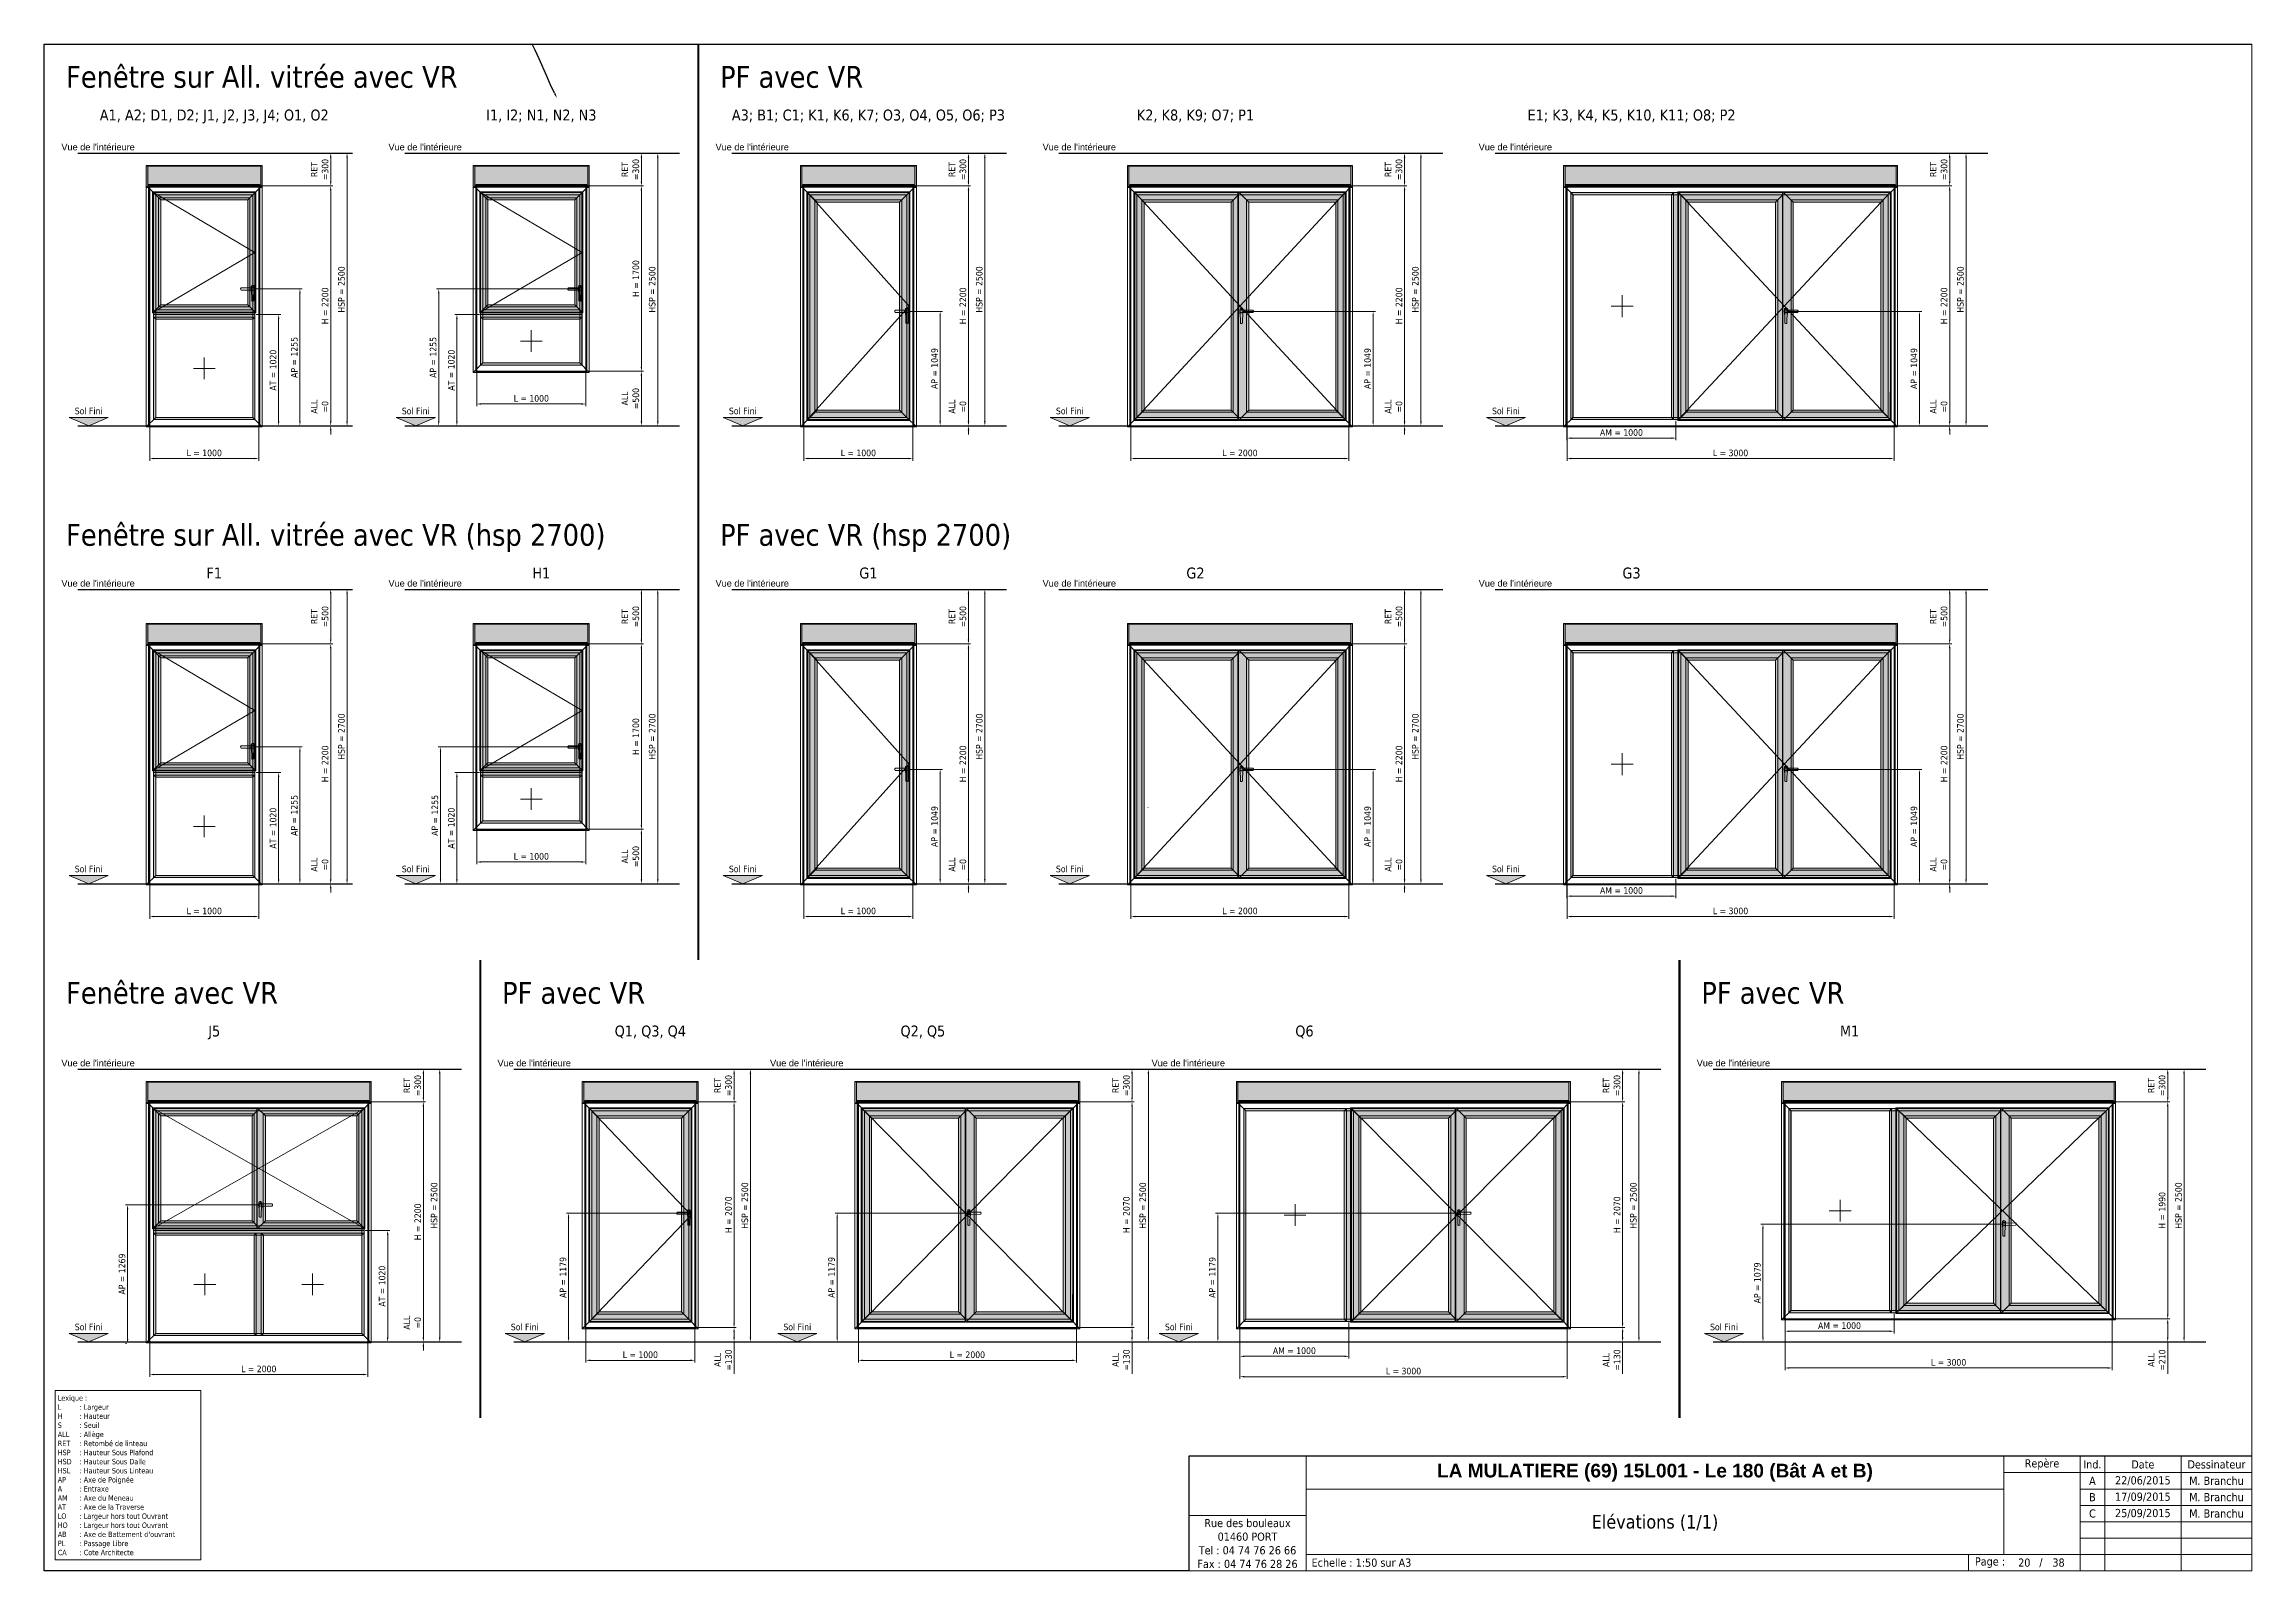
# Paper-space layout 'Elévations (1)' of a CAD drawing. Header units: millimetres. Extents: x -125 to 280, y 21 to 301.
# The model-space entities are those that its viewports show. They can reach past a viewport. Long polylines and large blocks are cut down to what shows.
import ezdxf
from ezdxf import colors
from ezdxf.entities.mleader import LeaderData, LeaderLine
from ezdxf.enums import TextEntityAlignment as Align
from ezdxf.math import Vec2, Vec3

# ---------------------------------------------------------------- set-up
doc = ezdxf.new("R2010")
doc.units = ezdxf.units.MM
doc.header["$PDMODE"] = 35
doc.header["$PDSIZE"] = 0.5
for name, pattern in [('ACAD_ISO07W100', [3, 0, -3]), ('AXES', [50.8, 31.75, -6.35, 6.35, -6.35]), ('CACHE', [9.525, 6.35, -3.175]), ('POINTILLE', [6.35, 0, -6.35])]:
    doc.linetypes.add(name, pattern=pattern)
doc.layers.get('0').update_dxf_attribs({"lineweight": 13})
doc.layers.get('Defpoints').update_dxf_attribs({"true_color": 0xc2a584})
for name, color, linetype, lineweight, plot in [('0 - Invisible', 43, 'Continuous', 0, False), ('Intouchable', 252, 'Continuous', 13, False), ('Non visible', 163, 'Continuous', 25, False)]:
    doc.layers.add(name, color=color, linetype=linetype, lineweight=lineweight, plot=plot)
for name, color, linetype, lineweight in [('1 - Axe', 1, 'AXES', 0), ('1 - BETON', 251, 'Continuous', 25), ('1 - Cartouche', 7, 'Continuous', 13), ('1 - Cotation', 32, 'Continuous', 13), ('1 - INTERROMPU', 253, 'CACHE', 13), ('1 - Isolant', 132, 'Continuous', 13), ('1 - PVC', 7, 'Continuous', 13), ('1 - Texte', 7, 'Continuous', 13), ('Repère coupe et élévation', 145, 'Continuous', 13), ('Texte', 7, 'Continuous', 13)]:
    doc.layers.add(name, color=color, linetype=linetype, lineweight=lineweight)
doc.layers.add('1 - Cache', color=7, linetype='Continuous', lineweight=0, true_color=0xffffff)
doc.styles.get("Standard").update_dxf_attribs({"font": 'ARIALUNI.TTF'})
doc.styles.add('Texte Poralu', font='tahomabd.ttf')
doc.dimstyles.new('100 - 5000', dxfattribs={"dimtxt": 60, "dimasz": 40, "dimexe": 20, "dimexo": 10, "dimgap": 20, "dimtad": 1, "dimdec": 1, "dimtxsty": 'Texte Poralu', "dimcen": 40, "dimazin": 0, "dimtfac": 1, "dimtdec": 1, "dimtmove": 0, "dimatfit": 3, "dimfxl": 1, "dimarcsym": 0})
picture_1 = doc.add_image_def('image1.jpg', size_in_pixel=(1285, 649))

psp = doc.layouts.new('Elévations (1)')

msp = doc.modelspace()

# ---------------------------------------------------------------- texts
at = {"style": 'Texte Poralu'}
msp.add_attdef('20', text='', height=150, dxfattribs=at).set_placement((19725, 11400), align=Align.MIDDLE_CENTER)
at = {"layer": 'Intouchable', "char_height": 150, "style": 'Texte Poralu'}
for s, insert, attachment_point in [('Page : ', (18819.36, 11400), 4), ('/', (20030.84, 11400), 5)]:
    msp.add_mtext(s, dxfattribs=dict(at, insert=insert, attachment_point=attachment_point))
at = {"layer": 'Texte', "char_height": 200, "attachment_point": 1, "style": 'Texte Poralu'}
for s, width, heights, insert in [('Fenêtre sur All. vitrée avec VR', 5059.0673, [0], (700, 24300)), ('PF avec VR', 5059.0673, [0], (6700, 24300)), ('Fenêtre sur All. vitrée avec VR (hsp 2700)', 5800, [0], (700, 20100)), ('PF avec VR (hsp 2700)', 5059.0673, [0], (6700, 20100)), ('Fenêtre avec VR', 5059.0673, [0], (700, 15900)), ('PF avec VR', 5059.0673, [0], (4700, 15900)), ('PF avec VR', 5059.0673, [264.34], (15700, 15900))]:
    msp.add_mtext_dynamic_manual_height_columns(s, width=width, gutter_width=300, heights=heights, dxfattribs=dict(at, insert=insert))

# ---------------------------------------------------------------- blocks, each defined once
blk = doc.blocks.new('Cartouche - Total de page')
at = {"layer": '1 - Cartouche', "color": 0, "insert": (0, 0), "char_height": 5, "attachment_point": 5, "style": 'Texte Poralu'}
blk.add_mtext('38', dxfattribs=at)
blk = doc.blocks.new('Cartouche - Indice A')
at = {"insert": (0, 0), "char_height": 10, "attachment_point": 5, "style": 'Texte Poralu'}
blk.add_mtext('A', dxfattribs=at)
blk = doc.blocks.new('Cartouche - Indice B')
at = {"insert": (0, 0), "char_height": 10, "attachment_point": 5, "style": 'Texte Poralu'}
blk.add_mtext('B', dxfattribs=at)
blk = doc.blocks.new('Cartouche - Indice C')
at = {"insert": (0, 0), "char_height": 10, "attachment_point": 5, "style": 'Texte Poralu'}
blk.add_mtext('C', dxfattribs=at)
blk = doc.blocks.new("Cartouche - Nom d'affaire")
at = {"layer": '1 - Cartouche', "insert": (0, 0), "char_height": 5, "attachment_point": 5, "style": 'Texte Poralu'}
blk.add_mtext('{\\fArial|b1|i0|c0|p34;LA MULATIERE (69) 15L001 - Le 180 (Bât A et B)}', dxfattribs=at)
blk = doc.blocks.new('Cartouche - Indice A - Date')
at = {"insert": (0, 0), "char_height": 1.5, "attachment_point": 5, "style": 'Texte Poralu'}
blk.add_mtext('22/06/2015', dxfattribs=at)
blk = doc.blocks.new('Cartouche - Indice B - Date')
at = {"insert": (0, 0), "char_height": 1.5, "attachment_point": 5, "style": 'Texte Poralu'}
blk.add_mtext('17/09/2015', dxfattribs=at)
blk = doc.blocks.new('Cartouche - Indice C - Date')
at = {"insert": (0, 0), "char_height": 10, "attachment_point": 5, "style": 'Texte Poralu'}
blk.add_mtext('25/09/2015', dxfattribs=at)
blk = doc.blocks.new('Cartouche - Indice A - Projeteur')
at = {"insert": (0, 0), "char_height": 10, "attachment_point": 5, "style": 'Texte Poralu'}
blk.add_mtext('M. Branchu', dxfattribs=at)
blk = doc.blocks.new('Cartouche - Indice B - Projeteur')
at = {"insert": (0, 0), "char_height": 10, "attachment_point": 5, "style": 'Texte Poralu'}
blk.add_mtext('M. Branchu', dxfattribs=at)
blk = doc.blocks.new('Cartouche - Indice C - Projeteur')
at = {"insert": (0, 0), "char_height": 10, "attachment_point": 5, "style": 'Texte Poralu'}
blk.add_mtext('M. Branchu', dxfattribs=at)
blk = doc.blocks.new('*U35')
at = {"layer": '1 - Cartouche'}
for points in [[(-195, 0), (-173.5, 0), (-173.5, 21), (-195, 21)], [(-173.5, 15), (-45.5, 15), (-45.5, 21), (-173.5, 21)], [(-45.5, 18), (-31.5, 18), (-31.5, 21), (-45.5, 21)], [(-31.5, 18), (-27, 18), (-27, 21), (-31.5, 21)], [(-27, 18), (-13, 18), (-13, 21), (-27, 21)], [(-13, 18), (0, 18), (0, 21), (-13, 21)], [(-45.5, 3), (-31.5, 3), (-31.5, 18), (-45.5, 18)], [(-31.5, 15), (-27, 15), (-27, 18), (-31.5, 18)], [(-27, 15), (-13, 15), (-13, 18), (-27, 18)], [(-13, 15), (0, 15), (0, 18), (-13, 18)], [(-173.5, 3), (-45.5, 3), (-45.5, 15), (-173.5, 15)], [(-31.5, 12), (-27, 12), (-27, 15), (-31.5, 15)], [(-27, 12), (-13, 12), (-13, 15), (-27, 15)], [(-13, 12), (0, 12), (0, 15), (-13, 15)], [(-31.5, 9), (-27, 9), (-27, 12), (-31.5, 12)], [(-31.5, 6), (-27, 6), (-27, 9), (-31.5, 9)], [(-27, 9), (-13, 9), (-13, 12), (-27, 12)], [(-27, 6), (-13, 6), (-13, 9), (-27, 9)], [(-13, 9), (0, 9), (0, 12), (-13, 12)], [(-13, 6), (0, 6), (0, 9), (-13, 9)], [(-31.5, 3), (-27, 3), (-27, 6), (-31.5, 6)], [(-27, 3), (-13, 3), (-13, 6), (-27, 6)], [(-13, 3), (0, 3), (0, 6), (-13, 6)], [(-173.5, 0), (-52, 0), (-52, 3), (-173.5, 3)], [(-52, 0), (-31.5, 0), (-31.5, 3), (-52, 3)], [(-31.5, 0), (-27, 0), (-27, 3), (-31.5, 3)], [(-27, 0), (-13, 0), (-13, 3), (-27, 3)], [(-13, 0), (0, 0), (0, 3), (-13, 3)]]:
    blk.add_lwpolyline(points, close=True, dxfattribs=at)
for name, p, xscale, yscale, zscale in [("Cartouche - Nom d'affaire", (-109.5, 18), 0.5, 0.5, 0.5), ('Cartouche - Indice A', (-29.25, 16.5), 0.15, 0.15, 0.15), ('Cartouche - Indice A - Projeteur', (-6.5, 16.5), 0.15, 0.15, 0.15), ('Cartouche - Indice B', (-29.25, 13.5), 0.15, 0.15, 0.15), ('Cartouche - Indice B - Projeteur', (-6.5, 13.5), 0.15, 0.15, 0.15), ('Cartouche - Indice C', (-29.25, 10.5), 0.1499999999999986, 0.1499999999999986, 0.1499999999999986), ('Cartouche - Indice C - Date', (-20, 10.5), 0.1499999999999986, 0.1499999999999986, 0.1499999999999986), ('Cartouche - Indice C - Projeteur', (-6.5, 10.5), 0.1500000000000004, 0.1500000000000004, 0.1500000000000004), ('Cartouche - Total de page', (-35.47, 1.5), 0.3, 0.3, 0.3)]:
    blk.add_blockref(name, p, dxfattribs=dict(xscale=xscale, yscale=yscale, zscale=zscale))
for name, p in [('Cartouche - Indice A - Date', (-20, 16.5)), ('Cartouche - Indice B - Date', (-20, 13.5))]:
    blk.add_blockref(name, p)
at = {"layer": '1 - Cartouche', "char_height": 1.5, "style": 'Texte Poralu'}
for s, insert, attachment_point in [('Repère', (-38.5, 19.5), 5), ('Ind.', (-29.25, 19.5), 5), ('Date', (-20, 19.5), 5), ('Dessinateur', (-6.5, 19.5), 5), ('Rue des bouleaux\\P01460 PORT\\PTel : 04 74 76 26 66\\PFax : 04 74 76 28 26', (-184.25, 5), 5), ('Page : ', (-50.81, 1.5), 4), ('/', (-38.69, 1.5), 5)]:
    blk.add_mtext(s, dxfattribs=dict(at, insert=insert, attachment_point=attachment_point))
at = {"layer": '1 - Cartouche', "style": 'Texte Poralu'}
for tag, height, p in [('DESIGNATION', 2.5, (-109.5, 9)), ('REPERE', 2, (-38.5, 10.5)), ('NUM_PAGE', 1.5, (-41.91, 1.5))]:
    blk.add_attdef(tag, text='', height=height, dxfattribs=at).set_placement(p, align=Align.MIDDLE_CENTER)
blk.add_attdef('ECHELLE', text='', height=1.5, dxfattribs=at).set_placement((-172.5, 1.5), align=Align.MIDDLE_LEFT)
at = {"layer": '1 - Cache'}
image = blk.add_image(picture_1, insert=(-195, 10.14), size_in_units=(21.5, 10.86), dxfattribs=at)
blk = doc.blocks.new('*U37')
at = {"layer": '1 - Cartouche'}
blk.add_lwpolyline([(-405, 0), (0, 0), (0, 280), (-405, 280), (-405, 0)], dxfattribs=at)
blk = doc.blocks.new('*U248')
at = {"layer": '0 - Invisible'}
blk.add_lwpolyline([(-13.38, -15.53), (13.38, -15.53), (13.38, 15.53), (-13.38, 15.53)], close=True, dxfattribs=at)
at = {"layer": 'Texte', "insert": (-12.88, 0), "char_height": 1, "attachment_point": 4, "style": 'Texte Poralu'}
blk.add_mtext("\\pt0.75;Lexique :\\P\\pt4;L ^I: Largeur \\PH ^I: Hauteur\\PS ^I: Seuil\\PALL^I: Allège\\PRET^I: Retombé de linteau\\PHSP^I: Hauteur Sous Plafond\\PHSD^I: Hauteur Sous Dalle\\PHSL^I: Hauteur Sous Linteau\\PAP^I: Axe de Poignée\\PA^I: Entraxe\\PAM^I: Axe du Meneau\\PAT^I: Axe de la Traverse\\PLO^I: Largeur hors tout Ouvrant\\PHO^I: Largeur hors tout Ouvrant\\PAB^I: Axe de Battement d'ouvrant\\PPL^I: Passage Libre\\PCA^I: Cote Architecte", dxfattribs=at)
blk = doc.blocks.new('Règle pour élévation')
at = {"const_width": 20}
blk.add_lwpolyline([(0, 0), (20250, 0)], dxfattribs=at)
at = {"layer": 'Defpoints', "color": 2}
for p in [(500, 0), (1000, 0), (1500, 0), (2000, 0), (2500, 0), (3000, 0), (3500, 0), (4000, 0), (4500, 0), (5000, 0), (5500, 0), (6000, 0), (6500, 0), (7000, 0), (7500, 0), (8000, 0), (8500, 0), (9000, 0), (9500, 0), (10000, 0), (10500, 0), (11000, 0), (11500, 0), (12000, 0), (12500, 0), (13000, 0), (13500, 0), (14000, 0), (14500, 0), (15000, 0), (15500, 0), (16000, 0), (16500, 0), (17000, 0), (17500, 0), (18000, 0), (18500, 0), (19000, 0), (19500, 0), (20000, 0)]:
    blk.add_point(p, dxfattribs=at)
blk = doc.blocks.new('Rep_châssis')
at = {"style": 'Texte Poralu'}
blk.add_attdef('REP_CHASSIS', text='', height=100, dxfattribs=at).set_placement((0, 0), align=Align.MIDDLE_CENTER)
blk = doc.blocks.new('*D1204')
at = {"layer": '1 - Cotation', "color": 0, "lineweight": -2, "transparency": 16777216}
for p, q in [((2760, 2500), (2750, 2500)), ((2770, 2460), (2770, 40)), ((2760, 0), (2750, 0))]:
    blk.add_line(p, q, dxfattribs=at)
at = {"layer": '1 - Cotation', "color": 0, "transparency": 16777216}
for points in [[(2763, 2460), (2777, 2460), (2770, 2500)], [(2763, 40), (2777, 40), (2770, 0)]]:
    blk.add_solid(points, dxfattribs=at)
at = {"layer": 'Defpoints', "color": 0, "transparency": 16777216}
for p in [(2770, 2500), (2770, 0), (2770, 0)]:
    blk.add_point(p, dxfattribs=at)
at = {"layer": '1 - Cotation', "color": 0, "transparency": 16777216, "insert": (2719, 1250), "char_height": 60, "attachment_point": 5, "rotation": 90, "style": 'Texte Poralu'}
blk.add_mtext('HSP = 2500', dxfattribs=at)
blk = doc.blocks.new('*D1205')
at = {"layer": '1 - Cotation', "color": 0, "lineweight": -2, "transparency": 16777216}
for p, q in [((2620, 40), (2620, 270)), ((2610, 0), (2600, 0)), ((1970, 0), (2640, 0)), ((2620, -40), (2620, -80))]:
    blk.add_line(p, q, dxfattribs=at)
at = {"layer": '1 - Cotation', "color": 0, "transparency": 16777216}
for points in [[(2613, 40), (2627, 40), (2620, 0)], [(2613, -40), (2627, -40), (2620, 0)]]:
    blk.add_solid(points, dxfattribs=at)
at = {"layer": 'Defpoints', "color": 0, "transparency": 16777216}
for p in [(2620, 0), (2620, 0), (1960, 0)]:
    blk.add_point(p, dxfattribs=at)
at = {"layer": '1 - Cotation', "color": 0, "transparency": 16777216, "insert": (2519, 175), "char_height": 60, "attachment_point": 5, "rotation": 90, "style": 'Texte Poralu'}
blk.add_mtext('ALL\\P=0', dxfattribs=at)
blk = doc.blocks.new('*D1206')
at = {"layer": '1 - Cotation', "color": 0, "lineweight": -2, "transparency": 16777216}
for p, q in [((1970, 2200), (2640, 2200)), ((2620, 40), (2620, 2160)), ((1970, 0), (2640, 0))]:
    blk.add_line(p, q, dxfattribs=at)
at = {"layer": '1 - Cotation', "color": 0, "transparency": 16777216}
for points in [[(2613, 2160), (2627, 2160), (2620, 2200)], [(2613, 40), (2627, 40), (2620, 0)]]:
    blk.add_solid(points, dxfattribs=at)
at = {"layer": 'Defpoints', "color": 0, "transparency": 16777216}
for p in [(1960, 2200), (2620, 2200), (1960, 0)]:
    blk.add_point(p, dxfattribs=at)
at = {"layer": '1 - Cotation', "color": 0, "transparency": 16777216, "insert": (2569, 1100), "char_height": 60, "attachment_point": 5, "rotation": 90, "style": 'Texte Poralu'}
blk.add_mtext('H = 2200', dxfattribs=at)
blk = doc.blocks.new('*D1207')
at = {"layer": '1 - Cotation', "color": 0, "lineweight": -2, "transparency": 16777216}
for p, q in [((2610, 2500), (2600, 2500)), ((2620, 2460), (2620, 2240)), ((1980, 2200), (2640, 2200))]:
    blk.add_line(p, q, dxfattribs=at)
at = {"layer": '1 - Cotation', "color": 0, "transparency": 16777216}
for points in [[(2613, 2460), (2627, 2460), (2620, 2500)], [(2613, 2240), (2627, 2240), (2620, 2200)]]:
    blk.add_solid(points, dxfattribs=at)
at = {"layer": 'Defpoints', "color": 0, "transparency": 16777216}
for p in [(2620, 2500), (1970, 2200), (2620, 2200)]:
    blk.add_point(p, dxfattribs=at)
at = {"layer": '1 - Cotation', "color": 0, "transparency": 16777216, "insert": (2519, 2350), "char_height": 60, "attachment_point": 5, "rotation": 90, "style": 'Texte Poralu'}
blk.add_mtext('RET\\P=300', dxfattribs=at)
blk = doc.blocks.new('*U157')
blk.add_hatch(color=256).paths.add_polyline_path([(0, 0), (180, 75), (-180, 75)])
blk.add_lwpolyline([(0, 0), (180, 75), (-180, 75), (0, 0)])
at = {"layer": 'Texte', "insert": (0, 105), "char_height": 60, "attachment_point": 8, "style": 'Texte Poralu'}
blk.add_mtext('Sol Fini', dxfattribs=at)
blk = doc.blocks.new('*D1208')
at = {"layer": '1 - Cotation', "color": 0, "lineweight": -2, "transparency": 16777216}
for p, q in [((960, -10), (960, -320)), ((1960, -10), (1960, -320)), ((1920, -300), (1000, -300))]:
    blk.add_line(p, q, dxfattribs=at)
at = {"layer": '1 - Cotation', "color": 0, "transparency": 16777216}
for points in [[(1000, -293), (1000, -307), (960, -300)], [(1920, -293), (1920, -307), (1960, -300)]]:
    blk.add_solid(points, dxfattribs=at)
at = {"layer": 'Defpoints', "color": 0, "transparency": 16777216}
for p in [(960, 0), (1960, 0), (960, -300)]:
    blk.add_point(p, dxfattribs=at)
at = {"layer": '1 - Cotation', "color": 0, "transparency": 16777216, "insert": (1460, -249), "char_height": 60, "attachment_point": 5, "style": 'Texte Poralu'}
blk.add_mtext('L = 1000', dxfattribs=at)
blk = doc.blocks.new('*U1079')
at = {"layer": '1 - Cache'}
blk.add_hatch(color=256, dxfattribs=at).paths.add_polyline_path([(-32, 2185), (-32, 2387), (1032, 2387), (1032, 2185), (1018, 2185), (1018, 2187), (-18, 2187), (-18, 2185)])
at = {"layer": '0 - Invisible'}
blk.add_lwpolyline([(-32, 2185), (-32, 2387), (1032, 2387), (1032, 2185), (1018, 2185), (1018, 2187), (-18, 2187), (-18, 2185), (-32, 2185)], dxfattribs=at)
at = {"layer": '0 - Invisible', "linetype": 'POINTILLE'}
blk.add_lwpolyline([(1000, 2200), (0, 2200), (0, 0), (1000, 0)], close=True, dxfattribs=at)
at = {"layer": '1 - PVC'}
for p, q in [((55, 2118), (-18, 2190)), ((945, 2118), (1018, 2190)), ((55, 77), (-32, -10)), ((945, 77), (1032, -10))]:
    blk.add_line(p, q, dxfattribs=at)
for points in [[(-32, 2383), (-32, 2387), (1032, 2387), (1032, 2383)], [(-18, 2381), (1018, 2381)], [(1018, 2187), (-18, 2187)]]:
    blk.add_lwpolyline(points, dxfattribs=at)
for points in [[(-32, 2383), (-18, 2383), (-18, 2185), (-32, 2185)], [(1032, 2383), (1018, 2383), (1018, 2185), (1032, 2185)], [(-32, -10), (1032, -10), (1032, 2190), (-32, 2190)], [(35, 57), (965, 57), (965, 2138), (35, 2138)], [(55, 77), (945, 77), (945, 2118), (55, 2118)]]:
    blk.add_lwpolyline(points, close=True, dxfattribs=at)
blk = doc.blocks.new('*D1195')
at = {"layer": 'Defpoints', "color": 0, "transparency": 16777216}
for p in [(931, 963), (1148, -57), (1148, -57)]:
    blk.add_point(p, dxfattribs=at)
at = {"layer": 'Texte', "color": 0, "lineweight": -2, "transparency": 16777216}
for p, q in [((941, 963), (1168, 963)), ((1148, 923), (1148, -17)), ((1138, -57), (1128, -57))]:
    blk.add_line(p, q, dxfattribs=at)
at = {"layer": 'Texte', "color": 0, "transparency": 16777216}
for points in [[(1141, 923), (1155, 923), (1148, 963)], [(1141, -17), (1155, -17), (1148, -57)]]:
    blk.add_solid(points, dxfattribs=at)
at = {"layer": 'Texte', "color": 0, "transparency": 16777216, "insert": (1097, 453), "char_height": 60, "attachment_point": 5, "rotation": 90, "style": 'Texte Poralu'}
blk.add_mtext('AT = 1020', dxfattribs=at)
blk = doc.blocks.new('*U1197')
at = {"layer": '1 - Cache'}
h = blk.add_hatch(color=256, dxfattribs=at)
h.paths.add_polyline_path([(20, 20), (911, 20), (911, 920), (20, 920)], flags=16)
h.paths.add_polyline_path([(0, 0), (931, 0), (931, 940), (0, 940)])
at = {"layer": '1 - PVC'}
for p, q in [((20, 920), (0, 940)), ((911, 920), (931, 940)), ((20, 20), (0, 0)), ((911, 20), (931, 0))]:
    blk.add_line(p, q, dxfattribs=at)
for points in [[(0, 0), (931, 0), (931, 940), (0, 940)], [(20, 20), (911, 20), (911, 920), (20, 920)]]:
    blk.add_lwpolyline(points, close=True, dxfattribs=at)
blk = doc.blocks.new('*U1198')
at = {"layer": '0 - Invisible', "linetype": 'POINTILLE'}
blk.add_lwpolyline([(0, 0), (931, 0), (931, 940), (0, 940)], close=True, dxfattribs=at)
at = {"layer": '1 - Axe', "color": 5, "linetype": 'ByBlock'}
for p, q in [((365.5, 470), (565.5, 470)), ((465.5, 570), (465.5, 370))]:
    blk.add_line(p, q, dxfattribs=at)
blk = doc.blocks.new('*U1200')
at = {"layer": '1 - Cache'}
h = blk.add_hatch(color=256, dxfattribs=at)
h.paths.add_polyline_path([(-8, -8), (939, -8), (939, 1103), (-8, 1103)])
h.paths.add_polyline_path([(67, 67), (864, 67), (864, 1028), (67, 1028)], flags=16)
at = {"layer": '0 - Invisible', "linetype": 'POINTILLE'}
blk.add_lwpolyline([(0, 0), (931, 0), (931, 1095), (0, 1095)], close=True, dxfattribs=at)
at = {"layer": '1 - PVC'}
for p, q in [((-8, 1103), (67, 1028)), ((939, 1103), (864, 1028)), ((-8, -8), (67, 67)), ((939, -8), (864, 67))]:
    blk.add_line(p, q, dxfattribs=at)
for points in [[(-8, -8), (939, -8), (939, 1103), (-8, 1103)], [(47, 47), (884, 47), (884, 1048), (47, 1048)], [(67, 67), (864, 67), (864, 1028), (67, 1028)]]:
    blk.add_lwpolyline(points, close=True, dxfattribs=at)
blk = doc.blocks.new('*U1201')
at = {"layer": '0 - Invisible', "linetype": 'POINTILLE'}
blk.add_lwpolyline([(0, 0), (931, 0), (931, 1095), (0, 1095)], close=True, dxfattribs=at)
at = {"layer": '1 - Axe', "color": 5, "linetype": 'ByBlock'}
blk.add_lwpolyline([(0, 1095), (931, 547.5), (0, 0)], dxfattribs=at)
blk = doc.blocks.new('*U156')
at = {"color": 253, "linetype": 'ACAD_ISO07W100', "lineweight": -2, "ltscale": 0.25}
for p, q in [((28, 11), (135, 10)), ((28, -11), (135, -10))]:
    blk.add_line(p, q, dxfattribs=at)
for centre, radius, start, end in [((135, 8), 2, 37.5519, 89.2293), ((125, 0), 14.4, 322.4481, 37.5519), ((135, -8), 2, 270.7707, 322.4481)]:
    blk.add_arc(centre, radius, start, end, dxfattribs=at)
blk.add_ellipse((28, 0), major_axis=(-16.5, 0), ratio=0.757576, start_param=4.199407, end_param=8.366964, dxfattribs=at)
at = {"layer": '0 - Invisible'}
blk.add_point((28, 0), dxfattribs=at)
at = {"layer": '1 - PVC'}
for p, q in [((14, 18), (14, -18)), ((17, 0), (18, -107)), ((28, 26), (28, 25)), ((28, 23), (28, 24)), ((39, 0), (37, -107)), ((42, -18), (42, 18))]:
    blk.add_line(p, q, dxfattribs=at)
blk.add_lwpolyline([(27, 26), (26, 25), (27, 23), (28, 23), (29, 25), (28, 26)], close=True, dxfattribs=at)
for centre, radius, start, end in [((28, 18), 14, 0, 180), ((28, -18), 14, 180, 220.608), ((20, -107), 2, 180.7707, 232.4481), ((28, -97), 14.4, 232.4481, 307.5519), ((35, -107), 2, 307.5519, 359.2293), ((28, -18), 14, 319.392, 0)]:
    blk.add_arc(centre, radius, start, end, dxfattribs=at)
blk.add_ellipse((28, 0), major_axis=(0, 16.5), ratio=0.757576, start_param=4.199407, end_param=8.366964, dxfattribs=at)
blk = doc.blocks.new('*D392')
at = {"layer": '1 - Texte', "color": 0, "lineweight": -2, "transparency": 16777216}
for p, q in [((-18, 220), (424, 220)), ((404, 180), (404, -995)), ((414, -1035), (424, -1035))]:
    blk.add_line(p, q, dxfattribs=at)
at = {"layer": '1 - Texte', "color": 0, "transparency": 16777216}
for points in [[(398, 180), (411, 180), (404, 220)], [(398, -995), (411, -995), (404, -1035)]]:
    blk.add_solid(points, dxfattribs=at)
at = {"layer": 'Defpoints', "color": 0, "transparency": 16777216}
for p in [(-28, 220), (404, -1035), (404, -1035)]:
    blk.add_point(p, dxfattribs=at)
at = {"layer": '1 - Texte', "color": 0, "transparency": 16777216, "insert": (353, -408), "char_height": 60, "attachment_point": 5, "rotation": 90, "style": 'Texte Poralu'}
blk.add_mtext('AP = 1255', dxfattribs=at)
blk = doc.blocks.new('*D581')
at = {"layer": '1 - Cotation', "color": 0, "lineweight": -2, "transparency": 16777216}
for p, q in [((3610, 2500), (3600, 2500)), ((3620, 2460), (3620, 40)), ((3610, 0), (3600, 0))]:
    blk.add_line(p, q, dxfattribs=at)
at = {"layer": '1 - Cotation', "color": 0, "transparency": 16777216}
for points in [[(3613, 2460), (3627, 2460), (3620, 2500)], [(3613, 40), (3627, 40), (3620, 0)]]:
    blk.add_solid(points, dxfattribs=at)
at = {"layer": 'Defpoints', "color": 0, "transparency": 16777216}
for p in [(3620, 2500), (3620, 0), (3620, 0)]:
    blk.add_point(p, dxfattribs=at)
at = {"layer": '1 - Cotation', "color": 0, "transparency": 16777216, "insert": (3569, 1250), "char_height": 60, "attachment_point": 5, "rotation": 90, "style": 'Texte Poralu'}
blk.add_mtext('HSP = 2500', dxfattribs=at)
blk = doc.blocks.new('*D582')
at = {"layer": '1 - Cotation', "color": 0, "lineweight": -2, "transparency": 16777216}
for p, q in [((3470, 40), (3470, 270)), ((3460, 0), (3450, 0)), ((2970, 0), (3490, 0)), ((3470, -40), (3470, -80))]:
    blk.add_line(p, q, dxfattribs=at)
at = {"layer": '1 - Cotation', "color": 0, "transparency": 16777216}
for points in [[(3463, 40), (3477, 40), (3470, 0)], [(3463, -40), (3477, -40), (3470, 0)]]:
    blk.add_solid(points, dxfattribs=at)
at = {"layer": 'Defpoints', "color": 0, "transparency": 16777216}
for p in [(2960, 0), (3470, 0), (3470, 0)]:
    blk.add_point(p, dxfattribs=at)
at = {"layer": '1 - Cotation', "color": 0, "transparency": 16777216, "insert": (3369, 175), "char_height": 60, "attachment_point": 5, "rotation": 90, "style": 'Texte Poralu'}
blk.add_mtext('ALL\\P=0', dxfattribs=at)
blk = doc.blocks.new('*D583')
at = {"layer": '1 - Cotation', "color": 0, "lineweight": -2, "transparency": 16777216}
for p, q in [((2970, 2200), (3490, 2200)), ((3470, 40), (3470, 2160)), ((2970, 0), (3490, 0))]:
    blk.add_line(p, q, dxfattribs=at)
at = {"layer": '1 - Cotation', "color": 0, "transparency": 16777216}
for points in [[(3463, 2160), (3477, 2160), (3470, 2200)], [(3463, 40), (3477, 40), (3470, 0)]]:
    blk.add_solid(points, dxfattribs=at)
at = {"layer": 'Defpoints', "color": 0, "transparency": 16777216}
for p in [(2960, 2200), (3470, 2200), (2960, 0)]:
    blk.add_point(p, dxfattribs=at)
at = {"layer": '1 - Cotation', "color": 0, "transparency": 16777216, "insert": (3419, 1100), "char_height": 60, "attachment_point": 5, "rotation": 90, "style": 'Texte Poralu'}
blk.add_mtext('H = 2200', dxfattribs=at)
blk = doc.blocks.new('*D584')
at = {"layer": '1 - Cotation', "color": 0, "lineweight": -2, "transparency": 16777216}
for p, q in [((3460, 2500), (3450, 2500)), ((3470, 2460), (3470, 2240)), ((2980, 2200), (3490, 2200))]:
    blk.add_line(p, q, dxfattribs=at)
at = {"layer": '1 - Cotation', "color": 0, "transparency": 16777216}
for points in [[(3463, 2460), (3477, 2460), (3470, 2500)], [(3463, 2240), (3477, 2240), (3470, 2200)]]:
    blk.add_solid(points, dxfattribs=at)
at = {"layer": 'Defpoints', "color": 0, "transparency": 16777216}
for p in [(3470, 2500), (2970, 2200), (3470, 2200)]:
    blk.add_point(p, dxfattribs=at)
at = {"layer": '1 - Cotation', "color": 0, "transparency": 16777216, "insert": (3369, 2350), "char_height": 60, "attachment_point": 5, "rotation": 90, "style": 'Texte Poralu'}
blk.add_mtext('RET\\P=300', dxfattribs=at)
blk = doc.blocks.new('*D585')
at = {"layer": '1 - Cotation', "color": 0, "lineweight": -2, "transparency": 16777216}
for p, q in [((960, -10), (960, -320)), ((2960, -10), (2960, -320)), ((2920, -300), (1000, -300))]:
    blk.add_line(p, q, dxfattribs=at)
at = {"layer": '1 - Cotation', "color": 0, "transparency": 16777216}
for points in [[(1000, -293), (1000, -307), (960, -300)], [(2920, -293), (2920, -307), (2960, -300)]]:
    blk.add_solid(points, dxfattribs=at)
at = {"layer": 'Defpoints', "color": 0, "transparency": 16777216}
for p in [(960, 0), (2960, 0), (960, -300)]:
    blk.add_point(p, dxfattribs=at)
at = {"layer": '1 - Cotation', "color": 0, "transparency": 16777216, "insert": (1960, -249), "char_height": 60, "attachment_point": 5, "style": 'Texte Poralu'}
blk.add_mtext('L = 2000', dxfattribs=at)
blk = doc.blocks.new('*U1117')
at = {"layer": '1 - Cache'}
blk.add_hatch(color=256, dxfattribs=at).paths.add_polyline_path([(-32, 2185), (-32, 2387), (2032, 2387), (2032, 2185), (2018, 2185), (2018, 2187), (-18, 2187), (-18, 2185)])
at = {"layer": '0 - Invisible'}
blk.add_lwpolyline([(-32, 2185), (-32, 2387), (2032, 2387), (2032, 2185), (2018, 2185), (2018, 2187), (-18, 2187), (-18, 2185), (-32, 2185)], dxfattribs=at)
at = {"layer": '0 - Invisible', "linetype": 'POINTILLE'}
blk.add_lwpolyline([(2000, 2200), (0, 2200), (0, 0), (2000, 0)], close=True, dxfattribs=at)
at = {"layer": '1 - PVC'}
for p, q in [((55, 2118), (-18, 2190)), ((1946, 2118), (2018, 2190)), ((55, 77), (-32, -10)), ((1946, 77), (2032, -10))]:
    blk.add_line(p, q, dxfattribs=at)
for points in [[(-32, 2383), (-32, 2387), (2032, 2387), (2032, 2383)], [(-18, 2381), (2018, 2381)], [(2018, 2187), (-18, 2187)]]:
    blk.add_lwpolyline(points, dxfattribs=at)
for points in [[(-32, 2383), (-18, 2383), (-18, 2185), (-32, 2185)], [(2032, 2383), (2018, 2383), (2018, 2185), (2032, 2185)], [(-32, -10), (2032, -10), (2032, 2190), (-32, 2190)], [(35, 57), (1966, 57), (1966, 2138), (35, 2138)], [(55, 77), (1946, 77), (1946, 2118), (55, 2118)]]:
    blk.add_lwpolyline(points, close=True, dxfattribs=at)
blk = doc.blocks.new('*U1120')
at = {"layer": '1 - Cache'}
h = blk.add_hatch(color=256, dxfattribs=at)
h.dxf.hatch_style = 1
h.paths.add_polyline_path([(-8, 2089), (946.5, 2089), (946.5, -8), (-8, -8)])
h.paths.add_polyline_path([(951.5, -8), (1939, -8), (1939, 2089), (951.5, 2089)])
h.paths.add_polyline_path([(1046.5, 87), (1844, 87), (1844, 1994), (1046.5, 1994)], flags=16)
h.paths.add_polyline_path([(87, 1994), (884.5, 1994), (884.5, 87), (87, 87)], flags=16)
h = blk.add_hatch(color=256, dxfattribs=at)
h.dxf.hatch_style = 1
h.paths.add_polyline_path([(946.5, 0), (951.5, 0), (951.5, 2081), (946.5, 2081)])
at = {"layer": '0 - Invisible', "linetype": 'POINTILLE'}
blk.add_lwpolyline([(0, 0), (1931, 0), (1931, 2081), (0, 2081)], close=True, dxfattribs=at)
at = {"layer": '1 - PVC'}
for p, q in [((-8, 2089), (87, 1994)), ((884.5, 1994), (951.5, 2061)), ((951.5, 2089), (1046.5, 1994)), ((1939, 2089), (1844, 1994)), ((-8, -8), (87, 87)), ((884.5, 87), (951.5, 20)), ((951.5, -8), (1046.5, 87)), ((1939, -8), (1844, 87))]:
    blk.add_line(p, q, dxfattribs=at)
for points in [[(-8, 2089), (946.5, 2089), (946.5, -8), (-8, -8)], [(946.5, 0), (951.5, 0), (951.5, 2081), (946.5, 2081)], [(951.5, -8), (1939, -8), (1939, 2089), (951.5, 2089)], [(67, 2014), (904.5, 2014), (904.5, 67), (67, 67)], [(87, 1994), (884.5, 1994), (884.5, 87), (87, 87)], [(1026.5, 67), (1864, 67), (1864, 2014), (1026.5, 2014)], [(1046.5, 87), (1844, 87), (1844, 1994), (1046.5, 1994)]]:
    blk.add_lwpolyline(points, close=True, dxfattribs=at)
blk = doc.blocks.new('*U1121')
at = {"layer": '0 - Invisible', "linetype": 'POINTILLE'}
blk.add_lwpolyline([(0, 0), (1931, 0), (1931, 2081), (0, 2081)], close=True, dxfattribs=at)
at = {"layer": '1 - Axe', "color": 5, "linetype": 'ByBlock'}
for p, q in [((0, 2081), (1931, 0)), ((1931, 2081), (0, 0))]:
    blk.add_line(p, q, dxfattribs=at)
blk = doc.blocks.new('*D1124')
at = {"layer": '1 - Texte', "color": 0, "lineweight": -2, "transparency": 16777216}
for p, q in [((38, 1000), (1256, 1000)), ((1236, 960), (1236, -9)), ((1246, -49), (1256, -49))]:
    blk.add_line(p, q, dxfattribs=at)
at = {"layer": '1 - Texte', "color": 0, "transparency": 16777216}
for points in [[(1229, 960), (1242, 960), (1236, 1000)], [(1229, -9), (1242, -9), (1236, -49)]]:
    blk.add_solid(points, dxfattribs=at)
at = {"layer": 'Defpoints', "color": 0, "transparency": 16777216}
for p in [(28, 1000), (1236, -49), (1236, -49)]:
    blk.add_point(p, dxfattribs=at)
at = {"layer": '1 - Texte', "color": 0, "transparency": 16777216, "insert": (1185, 476), "char_height": 60, "attachment_point": 5, "rotation": 90, "style": 'Texte Poralu'}
blk.add_mtext('AP = 1049', dxfattribs=at)
blk = doc.blocks.new('*D1086')
at = {"layer": '1 - Cotation', "color": 0, "lineweight": -2, "transparency": 16777216}
for p, q in [((4620, 2460), (4620, 40)), ((4630, 2500), (4640, 2500)), ((4610, 0), (4600, 0))]:
    blk.add_line(p, q, dxfattribs=at)
at = {"layer": '1 - Cotation', "color": 0, "transparency": 16777216}
for points in [[(4613, 2460), (4627, 2460), (4620, 2500)], [(4613, 40), (4627, 40), (4620, 0)]]:
    blk.add_solid(points, dxfattribs=at)
at = {"layer": 'Defpoints', "color": 0, "transparency": 16777216}
for p in [(4620, 2500), (4620, 0), (4620, 0)]:
    blk.add_point(p, dxfattribs=at)
at = {"layer": '1 - Cotation', "color": 0, "transparency": 16777216, "insert": (4569, 1250), "char_height": 60, "attachment_point": 5, "rotation": 90, "style": 'Texte Poralu'}
blk.add_mtext('HSP = 2500', dxfattribs=at)
blk = doc.blocks.new('*D1087')
at = {"layer": '1 - Cotation', "color": 0, "lineweight": -2, "transparency": 16777216}
for p, q in [((4470, 40), (4470, 270)), ((4460, 0), (4450, 0)), ((3970, 0), (4490, 0)), ((4470, -40), (4470, -80))]:
    blk.add_line(p, q, dxfattribs=at)
at = {"layer": '1 - Cotation', "color": 0, "transparency": 16777216}
for points in [[(4463, 40), (4477, 40), (4470, 0)], [(4463, -40), (4477, -40), (4470, 0)]]:
    blk.add_solid(points, dxfattribs=at)
at = {"layer": 'Defpoints', "color": 0, "transparency": 16777216}
for p in [(3960, 0), (4470, 0), (4470, 0)]:
    blk.add_point(p, dxfattribs=at)
at = {"layer": '1 - Cotation', "color": 0, "transparency": 16777216, "insert": (4369, 175), "char_height": 60, "attachment_point": 5, "rotation": 90, "style": 'Texte Poralu'}
blk.add_mtext('ALL\\P=0', dxfattribs=at)
blk = doc.blocks.new('*D1088')
at = {"layer": '1 - Cotation', "color": 0, "lineweight": -2, "transparency": 16777216}
for p, q in [((3970, 2200), (4490, 2200)), ((4470, 40), (4470, 2160)), ((3970, 0), (4490, 0))]:
    blk.add_line(p, q, dxfattribs=at)
at = {"layer": '1 - Cotation', "color": 0, "transparency": 16777216}
for points in [[(4463, 2160), (4477, 2160), (4470, 2200)], [(4463, 40), (4477, 40), (4470, 0)]]:
    blk.add_solid(points, dxfattribs=at)
at = {"layer": 'Defpoints', "color": 0, "transparency": 16777216}
for p in [(3960, 2200), (4470, 2200), (3960, 0)]:
    blk.add_point(p, dxfattribs=at)
at = {"layer": '1 - Cotation', "color": 0, "transparency": 16777216, "insert": (4419, 1100), "char_height": 60, "attachment_point": 5, "rotation": 90, "style": 'Texte Poralu'}
blk.add_mtext('H = 2200', dxfattribs=at)
blk = doc.blocks.new('*D1089')
at = {"layer": '1 - Cotation', "color": 0, "lineweight": -2, "transparency": 16777216}
for p, q in [((4460, 2500), (4450, 2500)), ((4470, 2460), (4470, 2240)), ((3980, 2200), (4490, 2200))]:
    blk.add_line(p, q, dxfattribs=at)
at = {"layer": '1 - Cotation', "color": 0, "transparency": 16777216}
for points in [[(4463, 2460), (4477, 2460), (4470, 2500)], [(4463, 2240), (4477, 2240), (4470, 2200)]]:
    blk.add_solid(points, dxfattribs=at)
at = {"layer": 'Defpoints', "color": 0, "transparency": 16777216}
for p in [(4470, 2500), (3970, 2200), (4470, 2200)]:
    blk.add_point(p, dxfattribs=at)
at = {"layer": '1 - Cotation', "color": 0, "transparency": 16777216, "insert": (4369, 2350), "char_height": 60, "attachment_point": 5, "rotation": 90, "style": 'Texte Poralu'}
blk.add_mtext('RET\\P=300', dxfattribs=at)
blk = doc.blocks.new('*D1090')
at = {"layer": '1 - Cotation', "color": 0, "lineweight": -2, "transparency": 16777216}
for p, q in [((960, -10), (960, -320)), ((3960, -10), (3960, -320)), ((3920, -300), (1000, -300))]:
    blk.add_line(p, q, dxfattribs=at)
at = {"layer": '1 - Cotation', "color": 0, "transparency": 16777216}
for points in [[(1000, -293), (1000, -307), (960, -300)], [(3920, -293), (3920, -307), (3960, -300)]]:
    blk.add_solid(points, dxfattribs=at)
at = {"layer": 'Defpoints', "color": 0, "transparency": 16777216}
for p in [(960, 0), (3960, 0), (960, -300)]:
    blk.add_point(p, dxfattribs=at)
at = {"layer": '1 - Cotation', "color": 0, "transparency": 16777216, "insert": (2460, -249), "char_height": 60, "attachment_point": 5, "style": 'Texte Poralu'}
blk.add_mtext('L = 3000', dxfattribs=at)
blk = doc.blocks.new('*U1103')
at = {"layer": '1 - Cache'}
blk.add_hatch(color=256, dxfattribs=at).paths.add_polyline_path([(-32, 2185), (-32, 2387), (3032, 2387), (3032, 2185), (3018, 2185), (3018, 2187), (-18, 2187), (-18, 2185)])
at = {"layer": '0 - Invisible'}
blk.add_lwpolyline([(-32, 2185), (-32, 2387), (3032, 2387), (3032, 2185), (3018, 2185), (3018, 2187), (-18, 2187), (-18, 2185), (-32, 2185)], dxfattribs=at)
at = {"layer": '0 - Invisible', "linetype": 'POINTILLE'}
blk.add_lwpolyline([(3000, 2200), (0, 2200), (0, 0), (3000, 0)], close=True, dxfattribs=at)
at = {"layer": '1 - PVC'}
for p, q in [((55, 2118), (-18, 2190)), ((2946, 2118), (3018, 2190)), ((55, 77), (-32, -10)), ((2946, 77), (3032, -10))]:
    blk.add_line(p, q, dxfattribs=at)
for points in [[(-32, 2383), (-32, 2387), (3032, 2387), (3032, 2383)], [(-18, 2381), (3018, 2381)], [(3018, 2187), (-18, 2187)]]:
    blk.add_lwpolyline(points, dxfattribs=at)
for points in [[(-32, 2383), (-18, 2383), (-18, 2185), (-32, 2185)], [(3032, 2383), (3018, 2383), (3018, 2185), (3032, 2185)], [(-32, -10), (3032, -10), (3032, 2190), (-32, 2190)], [(35, 57), (2966, 57), (2966, 2138), (35, 2138)], [(55, 77), (2946, 77), (2946, 2118), (55, 2118)]]:
    blk.add_lwpolyline(points, close=True, dxfattribs=at)
blk = doc.blocks.new('*D1108')
at = {"layer": 'Defpoints', "color": 0, "transparency": 16777216}
for p in [(965, 0), (-35, -20), (-35, -170)]:
    blk.add_point(p, dxfattribs=at)
at = {"layer": 'Texte', "color": 0, "lineweight": -2, "transparency": 16777216}
for p, q in [((-35, -30), (-35, -190)), ((925, -170), (5, -170)), ((965, -10), (965, -190))]:
    blk.add_line(p, q, dxfattribs=at)
at = {"layer": 'Texte', "color": 0, "transparency": 16777216}
for points in [[(5, -163), (5, -177), (-35, -170)], [(925, -163), (925, -177), (965, -170)]]:
    blk.add_solid(points, dxfattribs=at)
at = {"layer": 'Texte', "color": 0, "transparency": 16777216, "insert": (465, -119), "char_height": 60, "attachment_point": 5, "style": 'Texte Poralu'}
blk.add_mtext('AM = 1000', dxfattribs=at)
blk = doc.blocks.new('*U1109')
at = {"layer": '1 - Cache'}
h = blk.add_hatch(color=256, dxfattribs=at)
h.dxf.hatch_style = 1
h.paths.add_polyline_path([(-8, 2089), (952.25, 2089), (952.25, -8), (-8, -8)])
h.paths.add_polyline_path([(957.25, -8), (1950.5, -8), (1950.5, 2089), (957.25, 2089)])
h.paths.add_polyline_path([(1052.25, 87), (1855.5, 87), (1855.5, 1994), (1052.25, 1994)], flags=16)
h.paths.add_polyline_path([(87, 1994), (890.25, 1994), (890.25, 87), (87, 87)], flags=16)
h = blk.add_hatch(color=256, dxfattribs=at)
h.dxf.hatch_style = 1
h.paths.add_polyline_path([(952.25, 0), (957.25, 0), (957.25, 2081), (952.25, 2081)])
at = {"layer": '0 - Invisible', "linetype": 'POINTILLE'}
blk.add_lwpolyline([(0, 0), (1942.5, 0), (1942.5, 2081), (0, 2081)], close=True, dxfattribs=at)
at = {"layer": '1 - PVC'}
for p, q in [((-8, 2089), (87, 1994)), ((890.25, 1994), (957.25, 2061)), ((957.25, 2089), (1052.25, 1994)), ((1950.5, 2089), (1855.5, 1994)), ((-8, -8), (87, 87)), ((890.25, 87), (957.25, 20)), ((957.25, -8), (1052.25, 87)), ((1950.5, -8), (1855.5, 87))]:
    blk.add_line(p, q, dxfattribs=at)
for points in [[(-8, 2089), (952.25, 2089), (952.25, -8), (-8, -8)], [(952.25, 0), (957.25, 0), (957.25, 2081), (952.25, 2081)], [(957.25, -8), (1950.5, -8), (1950.5, 2089), (957.25, 2089)], [(67, 2014), (910.25, 2014), (910.25, 67), (67, 67)], [(87, 1994), (890.25, 1994), (890.25, 87), (87, 87)], [(1032.25, 67), (1875.5, 67), (1875.5, 2014), (1032.25, 2014)], [(1052.25, 87), (1855.5, 87), (1855.5, 1994), (1052.25, 1994)]]:
    blk.add_lwpolyline(points, close=True, dxfattribs=at)
blk = doc.blocks.new('*U1110')
at = {"layer": '0 - Invisible', "linetype": 'POINTILLE'}
blk.add_lwpolyline([(0, 0), (1942.5, 0), (1942.5, 2081), (0, 2081)], close=True, dxfattribs=at)
at = {"layer": '1 - Axe', "color": 5, "linetype": 'ByBlock'}
for p, q in [((0, 2081), (1942.5, 0)), ((1942.5, 2081), (0, 0))]:
    blk.add_line(p, q, dxfattribs=at)
blk = doc.blocks.new('*D1113')
at = {"layer": '1 - Texte', "color": 0, "lineweight": -2, "transparency": 16777216}
for p, q in [((38, 1000), (1273, 1000)), ((1253, 960), (1253, -9)), ((1263, -49), (1273, -49))]:
    blk.add_line(p, q, dxfattribs=at)
at = {"layer": '1 - Texte', "color": 0, "transparency": 16777216}
for points in [[(1246, 960), (1259, 960), (1253, 1000)], [(1246, -9), (1259, -9), (1253, -49)]]:
    blk.add_solid(points, dxfattribs=at)
at = {"layer": 'Defpoints', "color": 0, "transparency": 16777216}
for p in [(28, 1000), (1253, -49), (1253, -49)]:
    blk.add_point(p, dxfattribs=at)
at = {"layer": '1 - Texte', "color": 0, "transparency": 16777216, "insert": (1202, 476), "char_height": 60, "attachment_point": 5, "rotation": 90, "style": 'Texte Poralu'}
blk.add_mtext('AP = 1049', dxfattribs=at)
blk = doc.blocks.new('*U1114')
at = {"layer": '1 - Cache'}
h = blk.add_hatch(color=256, dxfattribs=at)
h.paths.add_polyline_path([(20, 20), (922.5, 20), (922.5, 2061), (20, 2061)], flags=16)
h.paths.add_polyline_path([(0, 0), (942.5, 0), (942.5, 2081), (0, 2081)])
at = {"layer": '1 - PVC'}
for p, q in [((20, 2061), (0, 2081)), ((922.5, 2061), (942.5, 2081)), ((20, 20), (0, 0)), ((922.5, 20), (942.5, 0))]:
    blk.add_line(p, q, dxfattribs=at)
for points in [[(0, 0), (942.5, 0), (942.5, 2081), (0, 2081)], [(20, 20), (922.5, 20), (922.5, 2061), (20, 2061)]]:
    blk.add_lwpolyline(points, close=True, dxfattribs=at)
blk = doc.blocks.new('*U1115')
at = {"layer": '0 - Invisible', "linetype": 'POINTILLE'}
blk.add_lwpolyline([(0, 0), (942.5, 0), (942.5, 2081), (0, 2081)], close=True, dxfattribs=at)
at = {"layer": '1 - Axe', "color": 5, "linetype": 'ByBlock'}
for p, q in [((371.25, 1040.5), (571.25, 1040.5)), ((471.25, 1140.5), (471.25, 940.5))]:
    blk.add_line(p, q, dxfattribs=at)
blk = doc.blocks.new('*D599')
at = {"layer": '1 - Cotation', "color": 0, "lineweight": -2, "transparency": 16777216}
for p, q in [((2610, 2500), (2600, 2500)), ((2620, 2460), (2620, 40)), ((2610, 0), (2600, 0))]:
    blk.add_line(p, q, dxfattribs=at)
at = {"layer": '1 - Cotation', "color": 0, "transparency": 16777216}
for points in [[(2613, 2460), (2627, 2460), (2620, 2500)], [(2613, 40), (2627, 40), (2620, 0)]]:
    blk.add_solid(points, dxfattribs=at)
at = {"layer": 'Defpoints', "color": 0, "transparency": 16777216}
for p in [(2620, 2500), (2620, 0), (2620, 0)]:
    blk.add_point(p, dxfattribs=at)
at = {"layer": '1 - Cotation', "color": 0, "transparency": 16777216, "insert": (2569, 1250), "char_height": 60, "attachment_point": 5, "rotation": 90, "style": 'Texte Poralu'}
blk.add_mtext('HSP = 2500', dxfattribs=at)
blk = doc.blocks.new('*D600')
at = {"layer": '1 - Cotation', "color": 0, "lineweight": -2, "transparency": 16777216}
for p, q in [((2470, 40), (2470, 270)), ((2460, 0), (2450, 0)), ((1970, 0), (2490, 0)), ((2470, -40), (2470, -80))]:
    blk.add_line(p, q, dxfattribs=at)
at = {"layer": '1 - Cotation', "color": 0, "transparency": 16777216}
for points in [[(2463, 40), (2477, 40), (2470, 0)], [(2463, -40), (2477, -40), (2470, 0)]]:
    blk.add_solid(points, dxfattribs=at)
at = {"layer": 'Defpoints', "color": 0, "transparency": 16777216}
for p in [(1960, 0), (2470, 0), (2470, 0)]:
    blk.add_point(p, dxfattribs=at)
at = {"layer": '1 - Cotation', "color": 0, "transparency": 16777216, "insert": (2369, 175), "char_height": 60, "attachment_point": 5, "rotation": 90, "style": 'Texte Poralu'}
blk.add_mtext('ALL\\P=0', dxfattribs=at)
blk = doc.blocks.new('*D601')
at = {"layer": '1 - Cotation', "color": 0, "lineweight": -2, "transparency": 16777216}
for p, q in [((1970, 2200), (2490, 2200)), ((2470, 40), (2470, 2160)), ((1970, 0), (2490, 0))]:
    blk.add_line(p, q, dxfattribs=at)
at = {"layer": '1 - Cotation', "color": 0, "transparency": 16777216}
for points in [[(2463, 2160), (2477, 2160), (2470, 2200)], [(2463, 40), (2477, 40), (2470, 0)]]:
    blk.add_solid(points, dxfattribs=at)
at = {"layer": 'Defpoints', "color": 0, "transparency": 16777216}
for p in [(1960, 2200), (2470, 2200), (1960, 0)]:
    blk.add_point(p, dxfattribs=at)
at = {"layer": '1 - Cotation', "color": 0, "transparency": 16777216, "insert": (2419, 1100), "char_height": 60, "attachment_point": 5, "rotation": 90, "style": 'Texte Poralu'}
blk.add_mtext('H = 2200', dxfattribs=at)
blk = doc.blocks.new('*D602')
at = {"layer": '1 - Cotation', "color": 0, "lineweight": -2, "transparency": 16777216}
for p, q in [((2460, 2500), (2450, 2500)), ((2470, 2460), (2470, 2240)), ((1980, 2200), (2490, 2200))]:
    blk.add_line(p, q, dxfattribs=at)
at = {"layer": '1 - Cotation', "color": 0, "transparency": 16777216}
for points in [[(2463, 2460), (2477, 2460), (2470, 2500)], [(2463, 2240), (2477, 2240), (2470, 2200)]]:
    blk.add_solid(points, dxfattribs=at)
at = {"layer": 'Defpoints', "color": 0, "transparency": 16777216}
for p in [(2470, 2500), (1970, 2200), (2470, 2200)]:
    blk.add_point(p, dxfattribs=at)
at = {"layer": '1 - Cotation', "color": 0, "transparency": 16777216, "insert": (2369, 2350), "char_height": 60, "attachment_point": 5, "rotation": 90, "style": 'Texte Poralu'}
blk.add_mtext('RET\\P=300', dxfattribs=at)
blk = doc.blocks.new('*D603')
at = {"layer": '1 - Cotation', "color": 0, "lineweight": -2, "transparency": 16777216}
for p, q in [((960, -10), (960, -320)), ((1960, -10), (1960, -320)), ((1920, -300), (1000, -300))]:
    blk.add_line(p, q, dxfattribs=at)
at = {"layer": '1 - Cotation', "color": 0, "transparency": 16777216}
for points in [[(1000, -293), (1000, -307), (960, -300)], [(1920, -293), (1920, -307), (1960, -300)]]:
    blk.add_solid(points, dxfattribs=at)
at = {"layer": 'Defpoints', "color": 0, "transparency": 16777216}
for p in [(960, 0), (1960, 0), (960, -300)]:
    blk.add_point(p, dxfattribs=at)
at = {"layer": '1 - Cotation', "color": 0, "transparency": 16777216, "insert": (1460, -249), "char_height": 60, "attachment_point": 5, "style": 'Texte Poralu'}
blk.add_mtext('L = 1000', dxfattribs=at)
blk = doc.blocks.new('*U1082')
at = {"layer": '1 - Cache'}
h = blk.add_hatch(color=256, dxfattribs=at)
h.paths.add_polyline_path([(-8, -8), (939, -8), (939, 2089), (-8, 2089)])
h.paths.add_polyline_path([(87, 87), (844, 87), (844, 1994), (87, 1994)], flags=16)
at = {"layer": '0 - Invisible', "linetype": 'POINTILLE'}
blk.add_lwpolyline([(0, 0), (931, 0), (931, 2081), (0, 2081)], close=True, dxfattribs=at)
at = {"layer": '1 - PVC'}
for p, q in [((-8, 2089), (87, 1994)), ((844, 1994), (939, 2089)), ((-8, -8), (87, 87)), ((844, 87), (939, -8))]:
    blk.add_line(p, q, dxfattribs=at)
for points in [[(-8, -8), (939, -8), (939, 2089), (-8, 2089)], [(67, 67), (864, 67), (864, 2014), (67, 2014)], [(87, 87), (844, 87), (844, 1994), (87, 1994)]]:
    blk.add_lwpolyline(points, close=True, dxfattribs=at)
blk = doc.blocks.new('*U1083')
at = {"layer": '0 - Invisible', "linetype": 'POINTILLE'}
blk.add_lwpolyline([(0, 0), (931, 0), (931, 2081), (0, 2081)], close=True, dxfattribs=at)
at = {"layer": '1 - Axe', "color": 5, "linetype": 'ByBlock'}
blk.add_lwpolyline([(0, 2081), (931, 1040.5), (0, 0)], dxfattribs=at)
blk = doc.blocks.new('*D617')
at = {"layer": '1 - Texte', "color": 0, "lineweight": -2, "transparency": 16777216}
for p, q in [((-18, 1000), (297, 1000)), ((277, 960), (277, -9)), ((287, -49), (297, -49))]:
    blk.add_line(p, q, dxfattribs=at)
at = {"layer": '1 - Texte', "color": 0, "transparency": 16777216}
for points in [[(270, 960), (283, 960), (277, 1000)], [(270, -9), (283, -9), (277, -49)]]:
    blk.add_solid(points, dxfattribs=at)
at = {"layer": 'Defpoints', "color": 0, "transparency": 16777216}
for p in [(-28, 1000), (277, -49), (277, -49)]:
    blk.add_point(p, dxfattribs=at)
at = {"layer": '1 - Texte', "color": 0, "transparency": 16777216, "insert": (225, 476), "char_height": 60, "attachment_point": 5, "rotation": 90, "style": 'Texte Poralu'}
blk.add_mtext('AP = 1049', dxfattribs=at)
blk = doc.blocks.new('*D619')
at = {"layer": '1 - Cotation', "color": 0, "lineweight": -2, "transparency": 16777216}
for p, q in [((3610, 2500), (3600, 2500)), ((3620, 2460), (3620, 40)), ((3610, 0), (3600, 0))]:
    blk.add_line(p, q, dxfattribs=at)
at = {"layer": '1 - Cotation', "color": 0, "transparency": 16777216}
for points in [[(3613, 2460), (3627, 2460), (3620, 2500)], [(3613, 40), (3627, 40), (3620, 0)]]:
    blk.add_solid(points, dxfattribs=at)
at = {"layer": 'Defpoints', "color": 0, "transparency": 16777216}
for p in [(3620, 2500), (3620, 0), (3620, 0)]:
    blk.add_point(p, dxfattribs=at)
at = {"layer": '1 - Cotation', "color": 0, "transparency": 16777216, "insert": (3569, 1250), "char_height": 60, "attachment_point": 5, "rotation": 90, "style": 'Texte Poralu'}
blk.add_mtext('HSP = 2500', dxfattribs=at)
blk = doc.blocks.new('*D620')
at = {"layer": '1 - Cotation', "color": 0, "lineweight": -2, "transparency": 16777216}
for p, q in [((3470, 40), (3470, 270)), ((3460, 0), (3450, 0)), ((2970, 0), (3490, 0)), ((3470, -40), (3470, -80))]:
    blk.add_line(p, q, dxfattribs=at)
at = {"layer": '1 - Cotation', "color": 0, "transparency": 16777216}
for points in [[(3463, 40), (3477, 40), (3470, 0)], [(3463, -40), (3477, -40), (3470, 0)]]:
    blk.add_solid(points, dxfattribs=at)
at = {"layer": 'Defpoints', "color": 0, "transparency": 16777216}
for p in [(2960, 0), (3470, 0), (3470, 0)]:
    blk.add_point(p, dxfattribs=at)
at = {"layer": '1 - Cotation', "color": 0, "transparency": 16777216, "insert": (3369, 175), "char_height": 60, "attachment_point": 5, "rotation": 90, "style": 'Texte Poralu'}
blk.add_mtext('ALL\\P=0', dxfattribs=at)
blk = doc.blocks.new('*D621')
at = {"layer": '1 - Cotation', "color": 0, "lineweight": -2, "transparency": 16777216}
for p, q in [((2970, 2200), (3490, 2200)), ((3470, 40), (3470, 2160)), ((2970, 0), (3490, 0))]:
    blk.add_line(p, q, dxfattribs=at)
at = {"layer": '1 - Cotation', "color": 0, "transparency": 16777216}
for points in [[(3463, 2160), (3477, 2160), (3470, 2200)], [(3463, 40), (3477, 40), (3470, 0)]]:
    blk.add_solid(points, dxfattribs=at)
at = {"layer": 'Defpoints', "color": 0, "transparency": 16777216}
for p in [(2960, 2200), (3470, 2200), (2960, 0)]:
    blk.add_point(p, dxfattribs=at)
at = {"layer": '1 - Cotation', "color": 0, "transparency": 16777216, "insert": (3419, 1100), "char_height": 60, "attachment_point": 5, "rotation": 90, "style": 'Texte Poralu'}
blk.add_mtext('H = 2200', dxfattribs=at)
blk = doc.blocks.new('*D622')
at = {"layer": '1 - Cotation', "color": 0, "lineweight": -2, "transparency": 16777216}
for p, q in [((3460, 2500), (3450, 2500)), ((3470, 2460), (3470, 2240)), ((2980, 2200), (3490, 2200))]:
    blk.add_line(p, q, dxfattribs=at)
at = {"layer": '1 - Cotation', "color": 0, "transparency": 16777216}
for points in [[(3463, 2460), (3477, 2460), (3470, 2500)], [(3463, 2240), (3477, 2240), (3470, 2200)]]:
    blk.add_solid(points, dxfattribs=at)
at = {"layer": 'Defpoints', "color": 0, "transparency": 16777216}
for p in [(3470, 2500), (2970, 2200), (3470, 2200)]:
    blk.add_point(p, dxfattribs=at)
at = {"layer": '1 - Cotation', "color": 0, "transparency": 16777216, "insert": (3369, 2350), "char_height": 60, "attachment_point": 5, "rotation": 90, "style": 'Texte Poralu'}
blk.add_mtext('RET\\P=300', dxfattribs=at)
blk = doc.blocks.new('*D623')
at = {"layer": '1 - Cotation', "color": 0, "lineweight": -2, "transparency": 16777216}
for p, q in [((960, -10), (960, -320)), ((2960, -10), (2960, -320)), ((2920, -300), (1000, -300))]:
    blk.add_line(p, q, dxfattribs=at)
at = {"layer": '1 - Cotation', "color": 0, "transparency": 16777216}
for points in [[(1000, -293), (1000, -307), (960, -300)], [(2920, -293), (2920, -307), (2960, -300)]]:
    blk.add_solid(points, dxfattribs=at)
at = {"layer": 'Defpoints', "color": 0, "transparency": 16777216}
for p in [(960, 0), (2960, 0), (960, -300)]:
    blk.add_point(p, dxfattribs=at)
at = {"layer": '1 - Cotation', "color": 0, "transparency": 16777216, "insert": (1960, -249), "char_height": 60, "attachment_point": 5, "style": 'Texte Poralu'}
blk.add_mtext('L = 2000', dxfattribs=at)
blk = doc.blocks.new('*U1253')
at = {"layer": '1 - Cache'}
h = blk.add_hatch(color=256, dxfattribs=at)
h.dxf.hatch_style = 1
h.paths.add_polyline_path([(-8, 1103), (946.5, 1103), (946.5, -8), (-8, -8)])
h.paths.add_polyline_path([(951.5, -8), (1939, -8), (1939, 1103), (951.5, 1103)])
h.paths.add_polyline_path([(1026.5, 67), (1864, 67), (1864, 1028), (1026.5, 1028)], flags=16)
h.paths.add_polyline_path([(67, 1028), (904.5, 1028), (904.5, 67), (67, 67)], flags=16)
h = blk.add_hatch(color=256, dxfattribs=at)
h.dxf.hatch_style = 1
h.paths.add_polyline_path([(946.5, 0), (951.5, 0), (951.5, 1095), (946.5, 1095)])
at = {"layer": '0 - Invisible', "linetype": 'POINTILLE'}
blk.add_lwpolyline([(0, 0), (1931, 0), (1931, 1095), (0, 1095)], close=True, dxfattribs=at)
at = {"layer": '1 - PVC'}
for p, q in [((-8, 1103), (67, 1028)), ((904.5, 1028), (951.5, 1075)), ((951.5, 1103), (1026.5, 1028)), ((1939, 1103), (1864, 1028)), ((-8, -8), (67, 67)), ((904.5, 67), (951.5, 20)), ((951.5, -8), (1026.5, 67)), ((1939, -8), (1864, 67))]:
    blk.add_line(p, q, dxfattribs=at)
for points in [[(-8, 1103), (946.5, 1103), (946.5, -8), (-8, -8)], [(47, 1048), (924.5, 1048), (924.5, 47), (47, 47)], [(67, 1028), (904.5, 1028), (904.5, 67), (67, 67)], [(946.5, 0), (951.5, 0), (951.5, 1095), (946.5, 1095)], [(951.5, -8), (1939, -8), (1939, 1103), (951.5, 1103)], [(1006.5, 47), (1884, 47), (1884, 1048), (1006.5, 1048)], [(1026.5, 67), (1864, 67), (1864, 1028), (1026.5, 1028)]]:
    blk.add_lwpolyline(points, close=True, dxfattribs=at)
blk = doc.blocks.new('*U1254')
at = {"layer": '0 - Invisible', "linetype": 'POINTILLE'}
blk.add_lwpolyline([(0, 0), (1931, 0), (1931, 1095), (0, 1095)], close=True, dxfattribs=at)
at = {"layer": '1 - Axe', "color": 5, "linetype": 'ByBlock'}
for p, q in [((0, 1095), (1931, 0)), ((1931, 1095), (0, 0))]:
    blk.add_line(p, q, dxfattribs=at)
blk = doc.blocks.new('*D1260')
at = {"layer": '1 - Texte', "color": 0, "lineweight": -2, "transparency": 16777216}
for p, q in [((18, 220), (-1209, 220)), ((-1189, 180), (-1189, -1009)), ((-1199, -1049), (-1209, -1049))]:
    blk.add_line(p, q, dxfattribs=at)
at = {"layer": '1 - Texte', "color": 0, "transparency": 16777216}
for points in [[(-1196, 180), (-1182, 180), (-1189, 220)], [(-1196, -1009), (-1182, -1009), (-1189, -1049)]]:
    blk.add_solid(points, dxfattribs=at)
at = {"layer": 'Defpoints', "color": 0, "transparency": 16777216}
for p in [(28, 220), (-1189, -1049), (-1189, -1049)]:
    blk.add_point(p, dxfattribs=at)
at = {"layer": '1 - Texte', "color": 0, "transparency": 16777216, "insert": (-1240, -414), "char_height": 60, "attachment_point": 5, "rotation": 90, "style": 'Texte Poralu'}
blk.add_mtext('AP = 1269', dxfattribs=at)
blk = doc.blocks.new('*D1160')
at = {"layer": '1 - Cotation', "color": 0, "lineweight": -2, "transparency": 16777216}
for p, q in [((3610, 2700), (3600, 2700)), ((3620, 2660), (3620, 40)), ((3610, 0), (3600, 0))]:
    blk.add_line(p, q, dxfattribs=at)
at = {"layer": '1 - Cotation', "color": 0, "transparency": 16777216}
for points in [[(3613, 2660), (3627, 2660), (3620, 2700)], [(3613, 40), (3627, 40), (3620, 0)]]:
    blk.add_solid(points, dxfattribs=at)
at = {"layer": 'Defpoints', "color": 0, "transparency": 16777216}
for p in [(3620, 2700), (3620, 0), (3620, 0)]:
    blk.add_point(p, dxfattribs=at)
at = {"layer": '1 - Cotation', "color": 0, "transparency": 16777216, "insert": (3569, 1350), "char_height": 60, "attachment_point": 5, "rotation": 90, "style": 'Texte Poralu'}
blk.add_mtext('HSP = 2700', dxfattribs=at)
blk = doc.blocks.new('*D1161')
at = {"layer": '1 - Cotation', "color": 0, "lineweight": -2, "transparency": 16777216}
for p, q in [((3470, 40), (3470, 270)), ((3460, 0), (3450, 0)), ((2970, 0), (3490, 0)), ((3470, -40), (3470, -80))]:
    blk.add_line(p, q, dxfattribs=at)
at = {"layer": '1 - Cotation', "color": 0, "transparency": 16777216}
for points in [[(3463, 40), (3477, 40), (3470, 0)], [(3463, -40), (3477, -40), (3470, 0)]]:
    blk.add_solid(points, dxfattribs=at)
at = {"layer": 'Defpoints', "color": 0, "transparency": 16777216}
for p in [(2960, 0), (3470, 0), (3470, 0)]:
    blk.add_point(p, dxfattribs=at)
at = {"layer": '1 - Cotation', "color": 0, "transparency": 16777216, "insert": (3369, 175), "char_height": 60, "attachment_point": 5, "rotation": 90, "style": 'Texte Poralu'}
blk.add_mtext('ALL\\P=0', dxfattribs=at)
blk = doc.blocks.new('*D1162')
at = {"layer": '1 - Cotation', "color": 0, "lineweight": -2, "transparency": 16777216}
for p, q in [((2970, 2200), (3490, 2200)), ((3470, 40), (3470, 2160)), ((2970, 0), (3490, 0))]:
    blk.add_line(p, q, dxfattribs=at)
at = {"layer": '1 - Cotation', "color": 0, "transparency": 16777216}
for points in [[(3463, 2160), (3477, 2160), (3470, 2200)], [(3463, 40), (3477, 40), (3470, 0)]]:
    blk.add_solid(points, dxfattribs=at)
at = {"layer": 'Defpoints', "color": 0, "transparency": 16777216}
for p in [(2960, 2200), (3470, 2200), (2960, 0)]:
    blk.add_point(p, dxfattribs=at)
at = {"layer": '1 - Cotation', "color": 0, "transparency": 16777216, "insert": (3419, 1100), "char_height": 60, "attachment_point": 5, "rotation": 90, "style": 'Texte Poralu'}
blk.add_mtext('H = 2200', dxfattribs=at)
blk = doc.blocks.new('*D1163')
at = {"layer": '1 - Cotation', "color": 0, "lineweight": -2, "transparency": 16777216}
for p, q in [((3460, 2700), (3450, 2700)), ((3470, 2660), (3470, 2240)), ((2980, 2200), (3490, 2200))]:
    blk.add_line(p, q, dxfattribs=at)
at = {"layer": '1 - Cotation', "color": 0, "transparency": 16777216}
for points in [[(3463, 2660), (3477, 2660), (3470, 2700)], [(3463, 2240), (3477, 2240), (3470, 2200)]]:
    blk.add_solid(points, dxfattribs=at)
at = {"layer": 'Defpoints', "color": 0, "transparency": 16777216}
for p in [(3470, 2700), (2970, 2200), (3470, 2200)]:
    blk.add_point(p, dxfattribs=at)
at = {"layer": '1 - Cotation', "color": 0, "transparency": 16777216, "insert": (3369, 2450), "char_height": 60, "attachment_point": 5, "rotation": 90, "style": 'Texte Poralu'}
blk.add_mtext('RET\\P=500', dxfattribs=at)
blk = doc.blocks.new('*D1164')
at = {"layer": '1 - Cotation', "color": 0, "lineweight": -2, "transparency": 16777216}
for p, q in [((960, -10), (960, -320)), ((2960, -10), (2960, -320)), ((2920, -300), (1000, -300))]:
    blk.add_line(p, q, dxfattribs=at)
at = {"layer": '1 - Cotation', "color": 0, "transparency": 16777216}
for points in [[(1000, -293), (1000, -307), (960, -300)], [(2920, -293), (2920, -307), (2960, -300)]]:
    blk.add_solid(points, dxfattribs=at)
at = {"layer": 'Defpoints', "color": 0, "transparency": 16777216}
for p in [(960, 0), (2960, 0), (960, -300)]:
    blk.add_point(p, dxfattribs=at)
at = {"layer": '1 - Cotation', "color": 0, "transparency": 16777216, "insert": (1960, -249), "char_height": 60, "attachment_point": 5, "style": 'Texte Poralu'}
blk.add_mtext('L = 2000', dxfattribs=at)
blk = doc.blocks.new('*D1143')
at = {"layer": '1 - Cotation', "color": 0, "lineweight": -2, "transparency": 16777216}
for p, q in [((4620, 2660), (4620, 40)), ((4630, 2700), (4640, 2700)), ((4610, 0), (4600, 0))]:
    blk.add_line(p, q, dxfattribs=at)
at = {"layer": '1 - Cotation', "color": 0, "transparency": 16777216}
for points in [[(4613, 2660), (4627, 2660), (4620, 2700)], [(4613, 40), (4627, 40), (4620, 0)]]:
    blk.add_solid(points, dxfattribs=at)
at = {"layer": 'Defpoints', "color": 0, "transparency": 16777216}
for p in [(4620, 2700), (4620, 0), (4620, 0)]:
    blk.add_point(p, dxfattribs=at)
at = {"layer": '1 - Cotation', "color": 0, "transparency": 16777216, "insert": (4569, 1350), "char_height": 60, "attachment_point": 5, "rotation": 90, "style": 'Texte Poralu'}
blk.add_mtext('HSP = 2700', dxfattribs=at)
blk = doc.blocks.new('*D1144')
at = {"layer": '1 - Cotation', "color": 0, "lineweight": -2, "transparency": 16777216}
for p, q in [((4470, 40), (4470, 270)), ((4460, 0), (4450, 0)), ((3970, 0), (4490, 0)), ((4470, -40), (4470, -80))]:
    blk.add_line(p, q, dxfattribs=at)
at = {"layer": '1 - Cotation', "color": 0, "transparency": 16777216}
for points in [[(4463, 40), (4477, 40), (4470, 0)], [(4463, -40), (4477, -40), (4470, 0)]]:
    blk.add_solid(points, dxfattribs=at)
at = {"layer": 'Defpoints', "color": 0, "transparency": 16777216}
for p in [(3960, 0), (4470, 0), (4470, 0)]:
    blk.add_point(p, dxfattribs=at)
at = {"layer": '1 - Cotation', "color": 0, "transparency": 16777216, "insert": (4369, 175), "char_height": 60, "attachment_point": 5, "rotation": 90, "style": 'Texte Poralu'}
blk.add_mtext('ALL\\P=0', dxfattribs=at)
blk = doc.blocks.new('*D1145')
at = {"layer": '1 - Cotation', "color": 0, "lineweight": -2, "transparency": 16777216}
for p, q in [((3970, 2200), (4490, 2200)), ((4470, 40), (4470, 2160)), ((3970, 0), (4490, 0))]:
    blk.add_line(p, q, dxfattribs=at)
at = {"layer": '1 - Cotation', "color": 0, "transparency": 16777216}
for points in [[(4463, 2160), (4477, 2160), (4470, 2200)], [(4463, 40), (4477, 40), (4470, 0)]]:
    blk.add_solid(points, dxfattribs=at)
at = {"layer": 'Defpoints', "color": 0, "transparency": 16777216}
for p in [(3960, 2200), (4470, 2200), (3960, 0)]:
    blk.add_point(p, dxfattribs=at)
at = {"layer": '1 - Cotation', "color": 0, "transparency": 16777216, "insert": (4419, 1100), "char_height": 60, "attachment_point": 5, "rotation": 90, "style": 'Texte Poralu'}
blk.add_mtext('H = 2200', dxfattribs=at)
blk = doc.blocks.new('*D1146')
at = {"layer": '1 - Cotation', "color": 0, "lineweight": -2, "transparency": 16777216}
for p, q in [((4460, 2700), (4450, 2700)), ((4470, 2660), (4470, 2240)), ((3980, 2200), (4490, 2200))]:
    blk.add_line(p, q, dxfattribs=at)
at = {"layer": '1 - Cotation', "color": 0, "transparency": 16777216}
for points in [[(4463, 2660), (4477, 2660), (4470, 2700)], [(4463, 2240), (4477, 2240), (4470, 2200)]]:
    blk.add_solid(points, dxfattribs=at)
at = {"layer": 'Defpoints', "color": 0, "transparency": 16777216}
for p in [(4470, 2700), (3970, 2200), (4470, 2200)]:
    blk.add_point(p, dxfattribs=at)
at = {"layer": '1 - Cotation', "color": 0, "transparency": 16777216, "insert": (4369, 2450), "char_height": 60, "attachment_point": 5, "rotation": 90, "style": 'Texte Poralu'}
blk.add_mtext('RET\\P=500', dxfattribs=at)
blk = doc.blocks.new('*D1147')
at = {"layer": '1 - Cotation', "color": 0, "lineweight": -2, "transparency": 16777216}
for p, q in [((960, -10), (960, -320)), ((3960, -10), (3960, -320)), ((3920, -300), (1000, -300))]:
    blk.add_line(p, q, dxfattribs=at)
at = {"layer": '1 - Cotation', "color": 0, "transparency": 16777216}
for points in [[(1000, -293), (1000, -307), (960, -300)], [(3920, -293), (3920, -307), (3960, -300)]]:
    blk.add_solid(points, dxfattribs=at)
at = {"layer": 'Defpoints', "color": 0, "transparency": 16777216}
for p in [(960, 0), (3960, 0), (960, -300)]:
    blk.add_point(p, dxfattribs=at)
at = {"layer": '1 - Cotation', "color": 0, "transparency": 16777216, "insert": (2460, -249), "char_height": 60, "attachment_point": 5, "style": 'Texte Poralu'}
blk.add_mtext('L = 3000', dxfattribs=at)
blk = doc.blocks.new('*D1126')
at = {"layer": '1 - Cotation', "color": 0, "lineweight": -2, "transparency": 16777216}
for p, q in [((2610, 2700), (2600, 2700)), ((2620, 2660), (2620, 40)), ((2610, 0), (2600, 0))]:
    blk.add_line(p, q, dxfattribs=at)
at = {"layer": '1 - Cotation', "color": 0, "transparency": 16777216}
for points in [[(2613, 2660), (2627, 2660), (2620, 2700)], [(2613, 40), (2627, 40), (2620, 0)]]:
    blk.add_solid(points, dxfattribs=at)
at = {"layer": 'Defpoints', "color": 0, "transparency": 16777216}
for p in [(2620, 2700), (2620, 0), (2620, 0)]:
    blk.add_point(p, dxfattribs=at)
at = {"layer": '1 - Cotation', "color": 0, "transparency": 16777216, "insert": (2569, 1350), "char_height": 60, "attachment_point": 5, "rotation": 90, "style": 'Texte Poralu'}
blk.add_mtext('HSP = 2700', dxfattribs=at)
blk = doc.blocks.new('*D1127')
at = {"layer": '1 - Cotation', "color": 0, "lineweight": -2, "transparency": 16777216}
for p, q in [((2470, 40), (2470, 270)), ((2460, 0), (2450, 0)), ((1970, 0), (2490, 0)), ((2470, -40), (2470, -80))]:
    blk.add_line(p, q, dxfattribs=at)
at = {"layer": '1 - Cotation', "color": 0, "transparency": 16777216}
for points in [[(2463, 40), (2477, 40), (2470, 0)], [(2463, -40), (2477, -40), (2470, 0)]]:
    blk.add_solid(points, dxfattribs=at)
at = {"layer": 'Defpoints', "color": 0, "transparency": 16777216}
for p in [(1960, 0), (2470, 0), (2470, 0)]:
    blk.add_point(p, dxfattribs=at)
at = {"layer": '1 - Cotation', "color": 0, "transparency": 16777216, "insert": (2369, 175), "char_height": 60, "attachment_point": 5, "rotation": 90, "style": 'Texte Poralu'}
blk.add_mtext('ALL\\P=0', dxfattribs=at)
blk = doc.blocks.new('*D1128')
at = {"layer": '1 - Cotation', "color": 0, "lineweight": -2, "transparency": 16777216}
for p, q in [((1970, 2200), (2490, 2200)), ((2470, 40), (2470, 2160)), ((1970, 0), (2490, 0))]:
    blk.add_line(p, q, dxfattribs=at)
at = {"layer": '1 - Cotation', "color": 0, "transparency": 16777216}
for points in [[(2463, 2160), (2477, 2160), (2470, 2200)], [(2463, 40), (2477, 40), (2470, 0)]]:
    blk.add_solid(points, dxfattribs=at)
at = {"layer": 'Defpoints', "color": 0, "transparency": 16777216}
for p in [(1960, 2200), (2470, 2200), (1960, 0)]:
    blk.add_point(p, dxfattribs=at)
at = {"layer": '1 - Cotation', "color": 0, "transparency": 16777216, "insert": (2419, 1100), "char_height": 60, "attachment_point": 5, "rotation": 90, "style": 'Texte Poralu'}
blk.add_mtext('H = 2200', dxfattribs=at)
blk = doc.blocks.new('*D1129')
at = {"layer": '1 - Cotation', "color": 0, "lineweight": -2, "transparency": 16777216}
for p, q in [((2460, 2700), (2450, 2700)), ((2470, 2660), (2470, 2240)), ((1980, 2200), (2490, 2200))]:
    blk.add_line(p, q, dxfattribs=at)
at = {"layer": '1 - Cotation', "color": 0, "transparency": 16777216}
for points in [[(2463, 2660), (2477, 2660), (2470, 2700)], [(2463, 2240), (2477, 2240), (2470, 2200)]]:
    blk.add_solid(points, dxfattribs=at)
at = {"layer": 'Defpoints', "color": 0, "transparency": 16777216}
for p in [(2470, 2700), (1970, 2200), (2470, 2200)]:
    blk.add_point(p, dxfattribs=at)
at = {"layer": '1 - Cotation', "color": 0, "transparency": 16777216, "insert": (2369, 2450), "char_height": 60, "attachment_point": 5, "rotation": 90, "style": 'Texte Poralu'}
blk.add_mtext('RET\\P=500', dxfattribs=at)
blk = doc.blocks.new('*D1130')
at = {"layer": '1 - Cotation', "color": 0, "lineweight": -2, "transparency": 16777216}
for p, q in [((960, -10), (960, -320)), ((1960, -10), (1960, -320)), ((1920, -300), (1000, -300))]:
    blk.add_line(p, q, dxfattribs=at)
at = {"layer": '1 - Cotation', "color": 0, "transparency": 16777216}
for points in [[(1000, -293), (1000, -307), (960, -300)], [(1920, -293), (1920, -307), (1960, -300)]]:
    blk.add_solid(points, dxfattribs=at)
at = {"layer": 'Defpoints', "color": 0, "transparency": 16777216}
for p in [(960, 0), (1960, 0), (960, -300)]:
    blk.add_point(p, dxfattribs=at)
at = {"layer": '1 - Cotation', "color": 0, "transparency": 16777216, "insert": (1460, -249), "char_height": 60, "attachment_point": 5, "style": 'Texte Poralu'}
blk.add_mtext('L = 1000', dxfattribs=at)
blk = doc.blocks.new('*D1177')
at = {"layer": '1 - Cotation', "color": 0, "lineweight": -2, "transparency": 16777216}
for p, q in [((2760, 2700), (2750, 2700)), ((2770, 2660), (2770, 40)), ((2760, 0), (2750, 0))]:
    blk.add_line(p, q, dxfattribs=at)
at = {"layer": '1 - Cotation', "color": 0, "transparency": 16777216}
for points in [[(2763, 2660), (2777, 2660), (2770, 2700)], [(2763, 40), (2777, 40), (2770, 0)]]:
    blk.add_solid(points, dxfattribs=at)
at = {"layer": 'Defpoints', "color": 0, "transparency": 16777216}
for p in [(2770, 2700), (2770, 0), (2770, 0)]:
    blk.add_point(p, dxfattribs=at)
at = {"layer": '1 - Cotation', "color": 0, "transparency": 16777216, "insert": (2719, 1350), "char_height": 60, "attachment_point": 5, "rotation": 90, "style": 'Texte Poralu'}
blk.add_mtext('HSP = 2700', dxfattribs=at)
blk = doc.blocks.new('*D1178')
at = {"layer": '1 - Cotation', "color": 0, "lineweight": -2, "transparency": 16777216}
for p, q in [((2620, 40), (2620, 270)), ((2610, 0), (2600, 0)), ((1970, 0), (2640, 0)), ((2620, -40), (2620, -80))]:
    blk.add_line(p, q, dxfattribs=at)
at = {"layer": '1 - Cotation', "color": 0, "transparency": 16777216}
for points in [[(2613, 40), (2627, 40), (2620, 0)], [(2613, -40), (2627, -40), (2620, 0)]]:
    blk.add_solid(points, dxfattribs=at)
at = {"layer": 'Defpoints', "color": 0, "transparency": 16777216}
for p in [(2620, 0), (2620, 0), (1960, 0)]:
    blk.add_point(p, dxfattribs=at)
at = {"layer": '1 - Cotation', "color": 0, "transparency": 16777216, "insert": (2519, 175), "char_height": 60, "attachment_point": 5, "rotation": 90, "style": 'Texte Poralu'}
blk.add_mtext('ALL\\P=0', dxfattribs=at)
blk = doc.blocks.new('*D1179')
at = {"layer": '1 - Cotation', "color": 0, "lineweight": -2, "transparency": 16777216}
for p, q in [((1970, 2200), (2640, 2200)), ((2620, 40), (2620, 2160)), ((1970, 0), (2640, 0))]:
    blk.add_line(p, q, dxfattribs=at)
at = {"layer": '1 - Cotation', "color": 0, "transparency": 16777216}
for points in [[(2613, 2160), (2627, 2160), (2620, 2200)], [(2613, 40), (2627, 40), (2620, 0)]]:
    blk.add_solid(points, dxfattribs=at)
at = {"layer": 'Defpoints', "color": 0, "transparency": 16777216}
for p in [(1960, 2200), (2620, 2200), (1960, 0)]:
    blk.add_point(p, dxfattribs=at)
at = {"layer": '1 - Cotation', "color": 0, "transparency": 16777216, "insert": (2569, 1100), "char_height": 60, "attachment_point": 5, "rotation": 90, "style": 'Texte Poralu'}
blk.add_mtext('H = 2200', dxfattribs=at)
blk = doc.blocks.new('*D1180')
at = {"layer": '1 - Cotation', "color": 0, "lineweight": -2, "transparency": 16777216}
for p, q in [((2610, 2700), (2600, 2700)), ((2620, 2660), (2620, 2240)), ((1980, 2200), (2640, 2200))]:
    blk.add_line(p, q, dxfattribs=at)
at = {"layer": '1 - Cotation', "color": 0, "transparency": 16777216}
for points in [[(2613, 2660), (2627, 2660), (2620, 2700)], [(2613, 2240), (2627, 2240), (2620, 2200)]]:
    blk.add_solid(points, dxfattribs=at)
at = {"layer": 'Defpoints', "color": 0, "transparency": 16777216}
for p in [(2620, 2700), (1970, 2200), (2620, 2200)]:
    blk.add_point(p, dxfattribs=at)
at = {"layer": '1 - Cotation', "color": 0, "transparency": 16777216, "insert": (2519, 2450), "char_height": 60, "attachment_point": 5, "rotation": 90, "style": 'Texte Poralu'}
blk.add_mtext('RET\\P=500', dxfattribs=at)
blk = doc.blocks.new('*D1181')
at = {"layer": '1 - Cotation', "color": 0, "lineweight": -2, "transparency": 16777216}
for p, q in [((960, -10), (960, -320)), ((1960, -10), (1960, -320)), ((1920, -300), (1000, -300))]:
    blk.add_line(p, q, dxfattribs=at)
at = {"layer": '1 - Cotation', "color": 0, "transparency": 16777216}
for points in [[(1000, -293), (1000, -307), (960, -300)], [(1920, -293), (1920, -307), (1960, -300)]]:
    blk.add_solid(points, dxfattribs=at)
at = {"layer": 'Defpoints', "color": 0, "transparency": 16777216}
for p in [(960, 0), (1960, 0), (960, -300)]:
    blk.add_point(p, dxfattribs=at)
at = {"layer": '1 - Cotation', "color": 0, "transparency": 16777216, "insert": (1460, -249), "char_height": 60, "attachment_point": 5, "style": 'Texte Poralu'}
blk.add_mtext('L = 1000', dxfattribs=at)
blk = doc.blocks.new('*D563')
at = {"layer": '1 - Cotation', "color": 0, "lineweight": -2, "transparency": 16777216}
for p, q in [((2610, 2500), (2600, 2500)), ((2620, 2460), (2620, 40)), ((2610, 0), (2600, 0))]:
    blk.add_line(p, q, dxfattribs=at)
at = {"layer": '1 - Cotation', "color": 0, "transparency": 16777216}
for points in [[(2613, 2460), (2627, 2460), (2620, 2500)], [(2613, 40), (2627, 40), (2620, 0)]]:
    blk.add_solid(points, dxfattribs=at)
at = {"layer": 'Defpoints', "color": 0, "transparency": 16777216}
for p in [(2620, 2500), (2620, 0), (2620, 0)]:
    blk.add_point(p, dxfattribs=at)
at = {"layer": '1 - Cotation', "color": 0, "transparency": 16777216, "insert": (2569, 1250), "char_height": 60, "attachment_point": 5, "rotation": 90, "style": 'Texte Poralu'}
blk.add_mtext('HSP = 2500', dxfattribs=at)
blk = doc.blocks.new('*D564')
at = {"layer": '1 - Cotation', "color": 0, "lineweight": -2, "transparency": 16777216}
for p, q in [((1970, 500), (2490, 500)), ((2470, 460), (2470, 40)), ((2460, 0), (2450, 0))]:
    blk.add_line(p, q, dxfattribs=at)
at = {"layer": '1 - Cotation', "color": 0, "transparency": 16777216}
for points in [[(2463, 460), (2477, 460), (2470, 500)], [(2463, 40), (2477, 40), (2470, 0)]]:
    blk.add_solid(points, dxfattribs=at)
at = {"layer": 'Defpoints', "color": 0, "transparency": 16777216}
for p in [(1960, 500), (2470, 0), (2470, 0)]:
    blk.add_point(p, dxfattribs=at)
at = {"layer": '1 - Cotation', "color": 0, "transparency": 16777216, "insert": (2369, 250), "char_height": 60, "attachment_point": 5, "rotation": 90, "style": 'Texte Poralu'}
blk.add_mtext('ALL\\P=500', dxfattribs=at)
blk = doc.blocks.new('*D565')
at = {"layer": '1 - Cotation', "color": 0, "lineweight": -2, "transparency": 16777216}
for p, q in [((1970, 2200), (2490, 2200)), ((2470, 540), (2470, 2160)), ((1970, 500), (2490, 500))]:
    blk.add_line(p, q, dxfattribs=at)
at = {"layer": '1 - Cotation', "color": 0, "transparency": 16777216}
for points in [[(2463, 2160), (2477, 2160), (2470, 2200)], [(2463, 540), (2477, 540), (2470, 500)]]:
    blk.add_solid(points, dxfattribs=at)
at = {"layer": 'Defpoints', "color": 0, "transparency": 16777216}
for p in [(1960, 2200), (2470, 2200), (1960, 500)]:
    blk.add_point(p, dxfattribs=at)
at = {"layer": '1 - Cotation', "color": 0, "transparency": 16777216, "insert": (2419, 1350), "char_height": 60, "attachment_point": 5, "rotation": 90, "style": 'Texte Poralu'}
blk.add_mtext('H = 1700', dxfattribs=at)
blk = doc.blocks.new('*D566')
at = {"layer": '1 - Cotation', "color": 0, "lineweight": -2, "transparency": 16777216}
for p, q in [((2460, 2500), (2450, 2500)), ((2470, 2460), (2470, 2240)), ((1980, 2200), (2490, 2200))]:
    blk.add_line(p, q, dxfattribs=at)
at = {"layer": '1 - Cotation', "color": 0, "transparency": 16777216}
for points in [[(2463, 2460), (2477, 2460), (2470, 2500)], [(2463, 2240), (2477, 2240), (2470, 2200)]]:
    blk.add_solid(points, dxfattribs=at)
at = {"layer": 'Defpoints', "color": 0, "transparency": 16777216}
for p in [(2470, 2500), (1970, 2200), (2470, 2200)]:
    blk.add_point(p, dxfattribs=at)
at = {"layer": '1 - Cotation', "color": 0, "transparency": 16777216, "insert": (2369, 2350), "char_height": 60, "attachment_point": 5, "rotation": 90, "style": 'Texte Poralu'}
blk.add_mtext('RET\\P=300', dxfattribs=at)
blk = doc.blocks.new('*D567')
at = {"layer": '1 - Cotation', "color": 0, "lineweight": -2, "transparency": 16777216}
for p, q in [((960, 490), (960, 180)), ((1960, 490), (1960, 180)), ((1920, 200), (1000, 200))]:
    blk.add_line(p, q, dxfattribs=at)
at = {"layer": '1 - Cotation', "color": 0, "transparency": 16777216}
for points in [[(1000, 207), (1000, 193), (960, 200)], [(1920, 207), (1920, 193), (1960, 200)]]:
    blk.add_solid(points, dxfattribs=at)
at = {"layer": 'Defpoints', "color": 0, "transparency": 16777216}
for p in [(960, 500), (1960, 500), (960, 200)]:
    blk.add_point(p, dxfattribs=at)
at = {"layer": '1 - Cotation', "color": 0, "transparency": 16777216, "insert": (1460, 251), "char_height": 60, "attachment_point": 5, "style": 'Texte Poralu'}
blk.add_mtext('L = 1000', dxfattribs=at)
blk = doc.blocks.new('*U1590')
at = {"layer": '1 - Cache'}
blk.add_hatch(color=256, dxfattribs=at).paths.add_polyline_path([(-32, 1685), (-32, 1887), (1032, 1887), (1032, 1685), (1018, 1685), (1018, 1687), (-18, 1687), (-18, 1685)])
at = {"layer": '0 - Invisible'}
blk.add_lwpolyline([(-32, 1685), (-32, 1887), (1032, 1887), (1032, 1685), (1018, 1685), (1018, 1687), (-18, 1687), (-18, 1685), (-32, 1685)], dxfattribs=at)
at = {"layer": '0 - Invisible', "linetype": 'POINTILLE'}
blk.add_lwpolyline([(1000, 1700), (0, 1700), (0, 0), (1000, 0)], close=True, dxfattribs=at)
at = {"layer": '1 - PVC'}
for p, q in [((55, 1618), (-18, 1690)), ((945, 1618), (1018, 1690)), ((55, 77), (-32, -10)), ((945, 77), (1032, -10))]:
    blk.add_line(p, q, dxfattribs=at)
for points in [[(-32, 1883), (-32, 1887), (1032, 1887), (1032, 1883)], [(-18, 1881), (1018, 1881)], [(1018, 1687), (-18, 1687)]]:
    blk.add_lwpolyline(points, dxfattribs=at)
for points in [[(-32, 1883), (-18, 1883), (-18, 1685), (-32, 1685)], [(1032, 1883), (1018, 1883), (1018, 1685), (1032, 1685)], [(-32, -10), (1032, -10), (1032, 1690), (-32, 1690)], [(35, 57), (965, 57), (965, 1638), (35, 1638)], [(55, 77), (945, 77), (945, 1618), (55, 1618)]]:
    blk.add_lwpolyline(points, close=True, dxfattribs=at)
blk = doc.blocks.new('*D1594')
at = {"layer": 'Defpoints', "color": 0, "transparency": 16777216}
for p in [(-931, 463), (-1148, -557), (-1148, -557)]:
    blk.add_point(p, dxfattribs=at)
at = {"layer": 'Texte', "color": 0, "lineweight": -2, "transparency": 16777216}
for p, q in [((-941, 463), (-1168, 463)), ((-1148, 423), (-1148, -517)), ((-1158, -557), (-1168, -557))]:
    blk.add_line(p, q, dxfattribs=at)
at = {"layer": 'Texte', "color": 0, "transparency": 16777216}
for points in [[(-1155, 423), (-1141, 423), (-1148, 463)], [(-1155, -517), (-1141, -517), (-1148, -557)]]:
    blk.add_solid(points, dxfattribs=at)
at = {"layer": 'Texte', "color": 0, "transparency": 16777216, "insert": (-1199, -47), "char_height": 60, "attachment_point": 5, "rotation": 90, "style": 'Texte Poralu'}
blk.add_mtext('AT = 1020', dxfattribs=at)
blk = doc.blocks.new('*U1596')
at = {"layer": '1 - Cache'}
h = blk.add_hatch(color=256, dxfattribs=at)
h.paths.add_polyline_path([(20, 20), (911, 20), (911, 420), (20, 420)], flags=16)
h.paths.add_polyline_path([(0, 0), (931, 0), (931, 440), (0, 440)])
at = {"layer": '1 - PVC'}
for p, q in [((20, 420), (0, 440)), ((911, 420), (931, 440)), ((20, 20), (0, 0)), ((911, 20), (931, 0))]:
    blk.add_line(p, q, dxfattribs=at)
for points in [[(0, 0), (931, 0), (931, 440), (0, 440)], [(20, 20), (911, 20), (911, 420), (20, 420)]]:
    blk.add_lwpolyline(points, close=True, dxfattribs=at)
blk = doc.blocks.new('*U1597')
at = {"layer": '0 - Invisible', "linetype": 'POINTILLE'}
blk.add_lwpolyline([(0, 0), (931, 0), (931, 440), (0, 440)], close=True, dxfattribs=at)
at = {"layer": '1 - Axe', "color": 5, "linetype": 'ByBlock'}
for p, q in [((365.5, 220), (565.5, 220)), ((465.5, 320), (465.5, 120))]:
    blk.add_line(p, q, dxfattribs=at)
blk = doc.blocks.new('*D1600')
at = {"layer": '1 - Texte', "color": 0, "lineweight": -2, "transparency": 16777216}
for p, q in [((-38, 220), (-1343, 220)), ((-1323, 180), (-1323, -995)), ((-1333, -1035), (-1343, -1035))]:
    blk.add_line(p, q, dxfattribs=at)
at = {"layer": '1 - Texte', "color": 0, "transparency": 16777216}
for points in [[(-1329, 180), (-1316, 180), (-1323, 220)], [(-1329, -995), (-1316, -995), (-1323, -1035)]]:
    blk.add_solid(points, dxfattribs=at)
at = {"layer": 'Defpoints', "color": 0, "transparency": 16777216}
for p in [(-28, 220), (-1323, -1035), (-1323, -1035)]:
    blk.add_point(p, dxfattribs=at)
at = {"layer": '1 - Texte', "color": 0, "transparency": 16777216, "insert": (-1374, -408), "char_height": 60, "attachment_point": 5, "rotation": 90, "style": 'Texte Poralu'}
blk.add_mtext('AP = 1255', dxfattribs=at)
blk = doc.blocks.new('*D1233')
at = {"layer": '1 - Cotation', "color": 0, "lineweight": -2, "transparency": 16777216}
for p, q in [((2610, 2700), (2600, 2700)), ((2620, 2660), (2620, 40)), ((2610, 0), (2600, 0))]:
    blk.add_line(p, q, dxfattribs=at)
at = {"layer": '1 - Cotation', "color": 0, "transparency": 16777216}
for points in [[(2613, 2660), (2627, 2660), (2620, 2700)], [(2613, 40), (2627, 40), (2620, 0)]]:
    blk.add_solid(points, dxfattribs=at)
at = {"layer": 'Defpoints', "color": 0, "transparency": 16777216}
for p in [(2620, 2700), (2620, 0), (2620, 0)]:
    blk.add_point(p, dxfattribs=at)
at = {"layer": '1 - Cotation', "color": 0, "transparency": 16777216, "insert": (2569, 1350), "char_height": 60, "attachment_point": 5, "rotation": 90, "style": 'Texte Poralu'}
blk.add_mtext('HSP = 2700', dxfattribs=at)
blk = doc.blocks.new('*D1234')
at = {"layer": '1 - Cotation', "color": 0, "lineweight": -2, "transparency": 16777216}
for p, q in [((1970, 500), (2490, 500)), ((2470, 460), (2470, 40)), ((2460, 0), (2450, 0))]:
    blk.add_line(p, q, dxfattribs=at)
at = {"layer": '1 - Cotation', "color": 0, "transparency": 16777216}
for points in [[(2463, 460), (2477, 460), (2470, 500)], [(2463, 40), (2477, 40), (2470, 0)]]:
    blk.add_solid(points, dxfattribs=at)
at = {"layer": 'Defpoints', "color": 0, "transparency": 16777216}
for p in [(1960, 500), (2470, 0), (2470, 0)]:
    blk.add_point(p, dxfattribs=at)
at = {"layer": '1 - Cotation', "color": 0, "transparency": 16777216, "insert": (2369, 250), "char_height": 60, "attachment_point": 5, "rotation": 90, "style": 'Texte Poralu'}
blk.add_mtext('ALL\\P=500', dxfattribs=at)
blk = doc.blocks.new('*D1235')
at = {"layer": '1 - Cotation', "color": 0, "lineweight": -2, "transparency": 16777216}
for p, q in [((1970, 2200), (2490, 2200)), ((2470, 540), (2470, 2160)), ((1970, 500), (2490, 500))]:
    blk.add_line(p, q, dxfattribs=at)
at = {"layer": '1 - Cotation', "color": 0, "transparency": 16777216}
for points in [[(2463, 2160), (2477, 2160), (2470, 2200)], [(2463, 540), (2477, 540), (2470, 500)]]:
    blk.add_solid(points, dxfattribs=at)
at = {"layer": 'Defpoints', "color": 0, "transparency": 16777216}
for p in [(1960, 2200), (2470, 2200), (1960, 500)]:
    blk.add_point(p, dxfattribs=at)
at = {"layer": '1 - Cotation', "color": 0, "transparency": 16777216, "insert": (2419, 1350), "char_height": 60, "attachment_point": 5, "rotation": 90, "style": 'Texte Poralu'}
blk.add_mtext('H = 1700', dxfattribs=at)
blk = doc.blocks.new('*D1236')
at = {"layer": '1 - Cotation', "color": 0, "lineweight": -2, "transparency": 16777216}
for p, q in [((2460, 2700), (2450, 2700)), ((2470, 2660), (2470, 2240)), ((1980, 2200), (2490, 2200))]:
    blk.add_line(p, q, dxfattribs=at)
at = {"layer": '1 - Cotation', "color": 0, "transparency": 16777216}
for points in [[(2463, 2660), (2477, 2660), (2470, 2700)], [(2463, 2240), (2477, 2240), (2470, 2200)]]:
    blk.add_solid(points, dxfattribs=at)
at = {"layer": 'Defpoints', "color": 0, "transparency": 16777216}
for p in [(2470, 2700), (1970, 2200), (2470, 2200)]:
    blk.add_point(p, dxfattribs=at)
at = {"layer": '1 - Cotation', "color": 0, "transparency": 16777216, "insert": (2369, 2450), "char_height": 60, "attachment_point": 5, "rotation": 90, "style": 'Texte Poralu'}
blk.add_mtext('RET\\P=500', dxfattribs=at)
blk = doc.blocks.new('*D1237')
at = {"layer": '1 - Cotation', "color": 0, "lineweight": -2, "transparency": 16777216}
for p, q in [((960, 490), (960, 180)), ((1960, 490), (1960, 180)), ((1920, 200), (1000, 200))]:
    blk.add_line(p, q, dxfattribs=at)
at = {"layer": '1 - Cotation', "color": 0, "transparency": 16777216}
for points in [[(1000, 207), (1000, 193), (960, 200)], [(1920, 207), (1920, 193), (1960, 200)]]:
    blk.add_solid(points, dxfattribs=at)
at = {"layer": 'Defpoints', "color": 0, "transparency": 16777216}
for p in [(960, 500), (1960, 500), (960, 200)]:
    blk.add_point(p, dxfattribs=at)
at = {"layer": '1 - Cotation', "color": 0, "transparency": 16777216, "insert": (1460, 251), "char_height": 60, "attachment_point": 5, "style": 'Texte Poralu'}
blk.add_mtext('L = 1000', dxfattribs=at)
blk = doc.blocks.new('*U1227')
at = {"layer": '1 - Cache'}
blk.add_hatch(color=256, dxfattribs=at).paths.add_polyline_path([(-32, 1685), (-32, 1887), (1032, 1887), (1032, 1685), (1018, 1685), (1018, 1687), (-18, 1687), (-18, 1685)])
at = {"layer": '0 - Invisible'}
blk.add_lwpolyline([(-32, 1685), (-32, 1887), (1032, 1887), (1032, 1685), (1018, 1685), (1018, 1687), (-18, 1687), (-18, 1685), (-32, 1685)], dxfattribs=at)
at = {"layer": '0 - Invisible', "linetype": 'POINTILLE'}
blk.add_lwpolyline([(1000, 1700), (0, 1700), (0, 0), (1000, 0)], close=True, dxfattribs=at)
at = {"layer": '1 - PVC'}
for p, q in [((55, 1618), (-18, 1690)), ((945, 1618), (1018, 1690)), ((55, 77), (-32, -10)), ((945, 77), (1032, -10))]:
    blk.add_line(p, q, dxfattribs=at)
for points in [[(-32, 1883), (-32, 1887), (1032, 1887), (1032, 1883)], [(-18, 1881), (1018, 1881)], [(1018, 1687), (-18, 1687)]]:
    blk.add_lwpolyline(points, dxfattribs=at)
for points in [[(-32, 1883), (-18, 1883), (-18, 1685), (-32, 1685)], [(1032, 1883), (1018, 1883), (1018, 1685), (1032, 1685)], [(-32, -10), (1032, -10), (1032, 1690), (-32, 1690)], [(35, 57), (965, 57), (965, 1638), (35, 1638)], [(55, 77), (945, 77), (945, 1618), (55, 1618)]]:
    blk.add_lwpolyline(points, close=True, dxfattribs=at)
blk = doc.blocks.new('*D1222')
at = {"layer": 'Defpoints', "color": 0, "transparency": 16777216}
for p in [(-931, 463), (-1148, -557), (-1148, -557)]:
    blk.add_point(p, dxfattribs=at)
at = {"layer": 'Texte', "color": 0, "lineweight": -2, "transparency": 16777216}
for p, q in [((-941, 463), (-1168, 463)), ((-1148, 423), (-1148, -517)), ((-1158, -557), (-1168, -557))]:
    blk.add_line(p, q, dxfattribs=at)
at = {"layer": 'Texte', "color": 0, "transparency": 16777216}
for points in [[(-1155, 423), (-1141, 423), (-1148, 463)], [(-1155, -517), (-1141, -517), (-1148, -557)]]:
    blk.add_solid(points, dxfattribs=at)
at = {"layer": 'Texte', "color": 0, "transparency": 16777216, "insert": (-1199, -47), "char_height": 60, "attachment_point": 5, "rotation": 90, "style": 'Texte Poralu'}
blk.add_mtext('AT = 1020', dxfattribs=at)
blk = doc.blocks.new('*U1224')
at = {"layer": '1 - Cache'}
h = blk.add_hatch(color=256, dxfattribs=at)
h.paths.add_polyline_path([(20, 20), (911, 20), (911, 420), (20, 420)], flags=16)
h.paths.add_polyline_path([(0, 0), (931, 0), (931, 440), (0, 440)])
at = {"layer": '1 - PVC'}
for p, q in [((20, 420), (0, 440)), ((911, 420), (931, 440)), ((20, 20), (0, 0)), ((911, 20), (931, 0))]:
    blk.add_line(p, q, dxfattribs=at)
for points in [[(0, 0), (931, 0), (931, 440), (0, 440)], [(20, 20), (911, 20), (911, 420), (20, 420)]]:
    blk.add_lwpolyline(points, close=True, dxfattribs=at)
blk = doc.blocks.new('*U1225')
at = {"layer": '0 - Invisible', "linetype": 'POINTILLE'}
blk.add_lwpolyline([(0, 0), (931, 0), (931, 440), (0, 440)], close=True, dxfattribs=at)
at = {"layer": '1 - Axe', "color": 5, "linetype": 'ByBlock'}
for p, q in [((365.5, 220), (565.5, 220)), ((465.5, 320), (465.5, 120))]:
    blk.add_line(p, q, dxfattribs=at)
blk = doc.blocks.new('*U1076')
at = {"layer": '1 - Cache'}
h = blk.add_hatch(color=256, dxfattribs=at)
h.paths.add_polyline_path([(-8, -8), (939, -8), (939, 1103), (-8, 1103)])
h.paths.add_polyline_path([(67, 67), (864, 67), (864, 1028), (67, 1028)], flags=16)
at = {"layer": '0 - Invisible', "linetype": 'POINTILLE'}
blk.add_lwpolyline([(0, 0), (931, 0), (931, 1095), (0, 1095)], close=True, dxfattribs=at)
at = {"layer": '1 - PVC'}
for p, q in [((-8, 1103), (67, 1028)), ((939, 1103), (864, 1028)), ((-8, -8), (67, 67)), ((939, -8), (864, 67))]:
    blk.add_line(p, q, dxfattribs=at)
for points in [[(-8, -8), (939, -8), (939, 1103), (-8, 1103)], [(47, 47), (884, 47), (884, 1048), (47, 1048)], [(67, 67), (864, 67), (864, 1028), (67, 1028)]]:
    blk.add_lwpolyline(points, close=True, dxfattribs=at)
blk = doc.blocks.new('*U1077')
at = {"layer": '0 - Invisible', "linetype": 'POINTILLE'}
blk.add_lwpolyline([(0, 0), (931, 0), (931, 1095), (0, 1095)], close=True, dxfattribs=at)
at = {"layer": '1 - Axe', "color": 5, "linetype": 'ByBlock'}
blk.add_lwpolyline([(0, 1095), (931, 547.5), (0, 0)], dxfattribs=at)
blk = doc.blocks.new('*D1231')
at = {"layer": '1 - Texte', "color": 0, "lineweight": -2, "transparency": 16777216}
for p, q in [((-38, 220), (-1327, 220)), ((-1307, 180), (-1307, -995)), ((-1317, -1035), (-1327, -1035))]:
    blk.add_line(p, q, dxfattribs=at)
at = {"layer": '1 - Texte', "color": 0, "transparency": 16777216}
for points in [[(-1313, 180), (-1300, 180), (-1307, 220)], [(-1313, -995), (-1300, -995), (-1307, -1035)]]:
    blk.add_solid(points, dxfattribs=at)
at = {"layer": 'Defpoints', "color": 0, "transparency": 16777216}
for p in [(-28, 220), (-1307, -1035), (-1307, -1035)]:
    blk.add_point(p, dxfattribs=at)
at = {"layer": '1 - Texte', "color": 0, "transparency": 16777216, "insert": (-1358, -408), "char_height": 60, "attachment_point": 5, "rotation": 90, "style": 'Texte Poralu'}
blk.add_mtext('AP = 1255', dxfattribs=at)
blk = doc.blocks.new('*D1251')
at = {"layer": 'Defpoints', "color": 0, "transparency": 16777216}
for p in [(1931, 963), (2148, -57), (2148, -57)]:
    blk.add_point(p, dxfattribs=at)
at = {"layer": 'Texte', "color": 0, "lineweight": -2, "transparency": 16777216}
for p, q in [((1941, 963), (2168, 963)), ((2148, 923), (2148, -17)), ((2138, -57), (2128, -57))]:
    blk.add_line(p, q, dxfattribs=at)
at = {"layer": 'Texte', "color": 0, "transparency": 16777216}
for points in [[(2141, 923), (2155, 923), (2148, 963)], [(2141, -17), (2155, -17), (2148, -57)]]:
    blk.add_solid(points, dxfattribs=at)
at = {"layer": 'Texte', "color": 0, "transparency": 16777216, "insert": (2097, 453), "char_height": 60, "attachment_point": 5, "rotation": 90, "style": 'Texte Poralu'}
blk.add_mtext('AT = 1020', dxfattribs=at)
blk = doc.blocks.new('*U1256')
at = {"layer": '1 - Cache'}
h = blk.add_hatch(color=256, dxfattribs=at)
h.paths.add_polyline_path([(20, 20), (922.5, 20), (922.5, 920), (20, 920)], flags=16)
h.paths.add_polyline_path([(0, 0), (942.5, 0), (942.5, 940), (0, 940)])
at = {"layer": '1 - PVC'}
for p, q in [((20, 920), (0, 940)), ((922.5, 920), (942.5, 940)), ((20, 20), (0, 0)), ((922.5, 20), (942.5, 0))]:
    blk.add_line(p, q, dxfattribs=at)
for points in [[(0, 0), (942.5, 0), (942.5, 940), (0, 940)], [(20, 20), (922.5, 20), (922.5, 920), (20, 920)]]:
    blk.add_lwpolyline(points, close=True, dxfattribs=at)
blk = doc.blocks.new('*U1257')
at = {"layer": '0 - Invisible', "linetype": 'POINTILLE'}
blk.add_lwpolyline([(0, 0), (942.5, 0), (942.5, 940), (0, 940)], close=True, dxfattribs=at)
at = {"layer": '1 - Axe', "color": 5, "linetype": 'ByBlock'}
for p, q in [((371.25, 470), (571.25, 470)), ((471.25, 570), (471.25, 370))]:
    blk.add_line(p, q, dxfattribs=at)
blk = doc.blocks.new('*D1288')
at = {"layer": '1 - Cotation', "color": 0, "lineweight": -2, "transparency": 16777216}
for p, q in [((3610, 2500), (3600, 2500)), ((3620, 2460), (3620, 40)), ((3610, 0), (3600, 0))]:
    blk.add_line(p, q, dxfattribs=at)
at = {"layer": '1 - Cotation', "color": 0, "transparency": 16777216}
for points in [[(3613, 2460), (3627, 2460), (3620, 2500)], [(3613, 40), (3627, 40), (3620, 0)]]:
    blk.add_solid(points, dxfattribs=at)
at = {"layer": 'Defpoints', "color": 0, "transparency": 16777216}
for p in [(3620, 2500), (3620, 0), (3620, 0)]:
    blk.add_point(p, dxfattribs=at)
at = {"layer": '1 - Cotation', "color": 0, "transparency": 16777216, "insert": (3569, 1250), "char_height": 60, "attachment_point": 5, "rotation": 90, "style": 'Texte Poralu'}
blk.add_mtext('HSP = 2500', dxfattribs=at)
blk = doc.blocks.new('*D1289')
at = {"layer": '1 - Cotation', "color": 0, "lineweight": -2, "transparency": 16777216}
for p, q in [((2970, 130), (3490, 130)), ((3460, 0), (3450, 0)), ((3470, 90), (3470, 40)), ((3470, 0), (3470, -293))]:
    blk.add_line(p, q, dxfattribs=at)
at = {"layer": '1 - Cotation', "color": 0, "transparency": 16777216}
for points in [[(3463, 90), (3477, 90), (3470, 130)], [(3463, 40), (3477, 40), (3470, 0)]]:
    blk.add_solid(points, dxfattribs=at)
at = {"layer": 'Defpoints', "color": 0, "transparency": 16777216}
for p in [(2960, 130), (3470, 0), (3470, 0)]:
    blk.add_point(p, dxfattribs=at)
at = {"layer": '1 - Cotation', "color": 0, "transparency": 16777216, "insert": (3369, -167), "char_height": 60, "attachment_point": 5, "rotation": 90, "style": 'Texte Poralu'}
blk.add_mtext('ALL\\P=130', dxfattribs=at)
blk = doc.blocks.new('*D1290')
at = {"layer": '1 - Cotation', "color": 0, "lineweight": -2, "transparency": 16777216}
for p, q in [((2970, 2200), (3490, 2200)), ((3470, 170), (3470, 2160)), ((2970, 130), (3490, 130))]:
    blk.add_line(p, q, dxfattribs=at)
at = {"layer": '1 - Cotation', "color": 0, "transparency": 16777216}
for points in [[(3463, 2160), (3477, 2160), (3470, 2200)], [(3463, 170), (3477, 170), (3470, 130)]]:
    blk.add_solid(points, dxfattribs=at)
at = {"layer": 'Defpoints', "color": 0, "transparency": 16777216}
for p in [(2960, 2200), (3470, 2200), (2960, 130)]:
    blk.add_point(p, dxfattribs=at)
at = {"layer": '1 - Cotation', "color": 0, "transparency": 16777216, "insert": (3419, 1165), "char_height": 60, "attachment_point": 5, "rotation": 90, "style": 'Texte Poralu'}
blk.add_mtext('H = 2070', dxfattribs=at)
blk = doc.blocks.new('*D1291')
at = {"layer": '1 - Cotation', "color": 0, "lineweight": -2, "transparency": 16777216}
for p, q in [((3460, 2500), (3450, 2500)), ((3470, 2460), (3470, 2240)), ((2980, 2200), (3490, 2200))]:
    blk.add_line(p, q, dxfattribs=at)
at = {"layer": '1 - Cotation', "color": 0, "transparency": 16777216}
for points in [[(3463, 2460), (3477, 2460), (3470, 2500)], [(3463, 2240), (3477, 2240), (3470, 2200)]]:
    blk.add_solid(points, dxfattribs=at)
at = {"layer": 'Defpoints', "color": 0, "transparency": 16777216}
for p in [(3470, 2500), (2970, 2200), (3470, 2200)]:
    blk.add_point(p, dxfattribs=at)
at = {"layer": '1 - Cotation', "color": 0, "transparency": 16777216, "insert": (3369, 2350), "char_height": 60, "attachment_point": 5, "rotation": 90, "style": 'Texte Poralu'}
blk.add_mtext('RET\\P=300', dxfattribs=at)
blk = doc.blocks.new('*D1292')
at = {"layer": '1 - Cotation', "color": 0, "lineweight": -2, "transparency": 16777216}
for p, q in [((960, 120), (960, -190)), ((2960, 120), (2960, -190)), ((2920, -170), (1000, -170))]:
    blk.add_line(p, q, dxfattribs=at)
at = {"layer": '1 - Cotation', "color": 0, "transparency": 16777216}
for points in [[(1000, -163), (1000, -177), (960, -170)], [(2920, -163), (2920, -177), (2960, -170)]]:
    blk.add_solid(points, dxfattribs=at)
at = {"layer": 'Defpoints', "color": 0, "transparency": 16777216}
for p in [(960, 130), (2960, 130), (960, -170)]:
    blk.add_point(p, dxfattribs=at)
at = {"layer": '1 - Cotation', "color": 0, "transparency": 16777216, "insert": (1960, -119), "char_height": 60, "attachment_point": 5, "style": 'Texte Poralu'}
blk.add_mtext('L = 2000', dxfattribs=at)
blk = doc.blocks.new('*U1305')
at = {"layer": '1 - Cache'}
blk.add_hatch(color=256, dxfattribs=at).paths.add_polyline_path([(-32, 2055), (-32, 2257), (2032, 2257), (2032, 2055), (2018, 2055), (2018, 2057), (-18, 2057), (-18, 2055)])
at = {"layer": '0 - Invisible'}
blk.add_lwpolyline([(-32, 2055), (-32, 2257), (2032, 2257), (2032, 2055), (2018, 2055), (2018, 2057), (-18, 2057), (-18, 2055), (-32, 2055)], dxfattribs=at)
at = {"layer": '0 - Invisible', "linetype": 'POINTILLE'}
blk.add_lwpolyline([(2000, 2070), (0, 2070), (0, 0), (2000, 0)], close=True, dxfattribs=at)
at = {"layer": '1 - PVC'}
for p, q in [((55, 1988), (-18, 2060)), ((1946, 1988), (2018, 2060)), ((55, 77), (-32, -10)), ((1946, 77), (2032, -10))]:
    blk.add_line(p, q, dxfattribs=at)
for points in [[(-32, 2253), (-32, 2257), (2032, 2257), (2032, 2253)], [(-18, 2251), (2018, 2251)], [(2018, 2057), (-18, 2057)]]:
    blk.add_lwpolyline(points, dxfattribs=at)
for points in [[(-32, 2253), (-18, 2253), (-18, 2055), (-32, 2055)], [(2032, 2253), (2018, 2253), (2018, 2055), (2032, 2055)], [(-32, -10), (2032, -10), (2032, 2060), (-32, 2060)], [(35, 57), (1966, 57), (1966, 2008), (35, 2008)], [(55, 77), (1946, 77), (1946, 1988), (55, 1988)]]:
    blk.add_lwpolyline(points, close=True, dxfattribs=at)
blk = doc.blocks.new('*U1308')
at = {"layer": '1 - Cache'}
h = blk.add_hatch(color=256, dxfattribs=at)
h.dxf.hatch_style = 1
h.paths.add_polyline_path([(-8, 1959), (946.5, 1959), (946.5, -8), (-8, -8)])
h.paths.add_polyline_path([(951.5, -8), (1939, -8), (1939, 1959), (951.5, 1959)])
h.paths.add_polyline_path([(1046.5, 87), (1844, 87), (1844, 1864), (1046.5, 1864)], flags=16)
h.paths.add_polyline_path([(87, 1864), (884.5, 1864), (884.5, 87), (87, 87)], flags=16)
h = blk.add_hatch(color=256, dxfattribs=at)
h.dxf.hatch_style = 1
h.paths.add_polyline_path([(946.5, 0), (951.5, 0), (951.5, 1951), (946.5, 1951)])
at = {"layer": '0 - Invisible', "linetype": 'POINTILLE'}
blk.add_lwpolyline([(0, 0), (1931, 0), (1931, 1951), (0, 1951)], close=True, dxfattribs=at)
at = {"layer": '1 - PVC'}
for p, q in [((-8, 1959), (87, 1864)), ((884.5, 1864), (951.5, 1931)), ((951.5, 1959), (1046.5, 1864)), ((1939, 1959), (1844, 1864)), ((-8, -8), (87, 87)), ((884.5, 87), (951.5, 20)), ((951.5, -8), (1046.5, 87)), ((1939, -8), (1844, 87))]:
    blk.add_line(p, q, dxfattribs=at)
for points in [[(-8, 1959), (946.5, 1959), (946.5, -8), (-8, -8)], [(67, 1884), (904.5, 1884), (904.5, 67), (67, 67)], [(87, 1864), (884.5, 1864), (884.5, 87), (87, 87)], [(946.5, 0), (951.5, 0), (951.5, 1951), (946.5, 1951)], [(951.5, -8), (1939, -8), (1939, 1959), (951.5, 1959)], [(1026.5, 67), (1864, 67), (1864, 1884), (1026.5, 1884)], [(1046.5, 87), (1844, 87), (1844, 1864), (1046.5, 1864)]]:
    blk.add_lwpolyline(points, close=True, dxfattribs=at)
blk = doc.blocks.new('*U1309')
at = {"layer": '0 - Invisible', "linetype": 'POINTILLE'}
blk.add_lwpolyline([(0, 0), (1931, 0), (1931, 1951), (0, 1951)], close=True, dxfattribs=at)
at = {"layer": '1 - Axe', "color": 5, "linetype": 'ByBlock'}
for p, q in [((0, 1951), (1931, 0)), ((1931, 1951), (0, 0))]:
    blk.add_line(p, q, dxfattribs=at)
blk = doc.blocks.new('*D1312')
at = {"layer": '1 - Texte', "color": 0, "lineweight": -2, "transparency": 16777216}
for p, q in [((18, 1000), (-1200, 1000)), ((-1180, 960), (-1180, -139)), ((-1190, -179), (-1200, -179))]:
    blk.add_line(p, q, dxfattribs=at)
at = {"layer": '1 - Texte', "color": 0, "transparency": 16777216}
for points in [[(-1187, 960), (-1174, 960), (-1180, 1000)], [(-1187, -139), (-1174, -139), (-1180, -179)]]:
    blk.add_solid(points, dxfattribs=at)
at = {"layer": 'Defpoints', "color": 0, "transparency": 16777216}
for p in [(28, 1000), (-1180, -179), (-1180, -179)]:
    blk.add_point(p, dxfattribs=at)
at = {"layer": '1 - Texte', "color": 0, "transparency": 16777216, "insert": (-1232, 411), "char_height": 60, "attachment_point": 5, "rotation": 90, "style": 'Texte Poralu'}
blk.add_mtext('AP = 1179', dxfattribs=at)
blk = doc.blocks.new('*D1314')
at = {"layer": '1 - Cotation', "color": 0, "lineweight": -2, "transparency": 16777216}
for p, q in [((4620, 2460), (4620, 40)), ((4630, 2500), (4640, 2500)), ((4610, 0), (4600, 0))]:
    blk.add_line(p, q, dxfattribs=at)
at = {"layer": '1 - Cotation', "color": 0, "transparency": 16777216}
for points in [[(4613, 2460), (4627, 2460), (4620, 2500)], [(4613, 40), (4627, 40), (4620, 0)]]:
    blk.add_solid(points, dxfattribs=at)
at = {"layer": 'Defpoints', "color": 0, "transparency": 16777216}
for p in [(4620, 2500), (4620, 0), (4620, 0)]:
    blk.add_point(p, dxfattribs=at)
at = {"layer": '1 - Cotation', "color": 0, "transparency": 16777216, "insert": (4569, 1250), "char_height": 60, "attachment_point": 5, "rotation": 90, "style": 'Texte Poralu'}
blk.add_mtext('HSP = 2500', dxfattribs=at)
blk = doc.blocks.new('*D1315')
at = {"layer": '1 - Cotation', "color": 0, "lineweight": -2, "transparency": 16777216}
for p, q in [((3970, 130), (4490, 130)), ((4460, 0), (4450, 0)), ((4470, 90), (4470, 40)), ((4470, 0), (4470, -293))]:
    blk.add_line(p, q, dxfattribs=at)
at = {"layer": '1 - Cotation', "color": 0, "transparency": 16777216}
for points in [[(4463, 90), (4477, 90), (4470, 130)], [(4463, 40), (4477, 40), (4470, 0)]]:
    blk.add_solid(points, dxfattribs=at)
at = {"layer": 'Defpoints', "color": 0, "transparency": 16777216}
for p in [(3960, 130), (4470, 0), (4470, 0)]:
    blk.add_point(p, dxfattribs=at)
at = {"layer": '1 - Cotation', "color": 0, "transparency": 16777216, "insert": (4369, -167), "char_height": 60, "attachment_point": 5, "rotation": 90, "style": 'Texte Poralu'}
blk.add_mtext('ALL\\P=130', dxfattribs=at)
blk = doc.blocks.new('*D1316')
at = {"layer": '1 - Cotation', "color": 0, "lineweight": -2, "transparency": 16777216}
for p, q in [((3970, 2200), (4490, 2200)), ((4470, 170), (4470, 2160)), ((3970, 130), (4490, 130))]:
    blk.add_line(p, q, dxfattribs=at)
at = {"layer": '1 - Cotation', "color": 0, "transparency": 16777216}
for points in [[(4463, 2160), (4477, 2160), (4470, 2200)], [(4463, 170), (4477, 170), (4470, 130)]]:
    blk.add_solid(points, dxfattribs=at)
at = {"layer": 'Defpoints', "color": 0, "transparency": 16777216}
for p in [(3960, 2200), (4470, 2200), (3960, 130)]:
    blk.add_point(p, dxfattribs=at)
at = {"layer": '1 - Cotation', "color": 0, "transparency": 16777216, "insert": (4419, 1165), "char_height": 60, "attachment_point": 5, "rotation": 90, "style": 'Texte Poralu'}
blk.add_mtext('H = 2070', dxfattribs=at)
blk = doc.blocks.new('*D1317')
at = {"layer": '1 - Cotation', "color": 0, "lineweight": -2, "transparency": 16777216}
for p, q in [((4460, 2500), (4450, 2500)), ((4470, 2460), (4470, 2240)), ((3980, 2200), (4490, 2200))]:
    blk.add_line(p, q, dxfattribs=at)
at = {"layer": '1 - Cotation', "color": 0, "transparency": 16777216}
for points in [[(4463, 2460), (4477, 2460), (4470, 2500)], [(4463, 2240), (4477, 2240), (4470, 2200)]]:
    blk.add_solid(points, dxfattribs=at)
at = {"layer": 'Defpoints', "color": 0, "transparency": 16777216}
for p in [(4470, 2500), (3970, 2200), (4470, 2200)]:
    blk.add_point(p, dxfattribs=at)
at = {"layer": '1 - Cotation', "color": 0, "transparency": 16777216, "insert": (4369, 2350), "char_height": 60, "attachment_point": 5, "rotation": 90, "style": 'Texte Poralu'}
blk.add_mtext('RET\\P=300', dxfattribs=at)
blk = doc.blocks.new('*D1318')
at = {"layer": '1 - Cotation', "color": 0, "lineweight": -2, "transparency": 16777216}
for p, q in [((960, 120), (960, -340)), ((3960, 120), (3960, -340)), ((3920, -320), (1000, -320))]:
    blk.add_line(p, q, dxfattribs=at)
at = {"layer": '1 - Cotation', "color": 0, "transparency": 16777216}
for points in [[(1000, -313), (1000, -327), (960, -320)], [(3920, -313), (3920, -327), (3960, -320)]]:
    blk.add_solid(points, dxfattribs=at)
at = {"layer": 'Defpoints', "color": 0, "transparency": 16777216}
for p in [(960, 130), (3960, 130), (960, -320)]:
    blk.add_point(p, dxfattribs=at)
at = {"layer": '1 - Cotation', "color": 0, "transparency": 16777216, "insert": (2460, -269), "char_height": 60, "attachment_point": 5, "style": 'Texte Poralu'}
blk.add_mtext('L = 3000', dxfattribs=at)
blk = doc.blocks.new('*U1331')
at = {"layer": '1 - Cache'}
blk.add_hatch(color=256, dxfattribs=at).paths.add_polyline_path([(-32, 2055), (-32, 2257), (3032, 2257), (3032, 2055), (3018, 2055), (3018, 2057), (-18, 2057), (-18, 2055)])
at = {"layer": '0 - Invisible'}
blk.add_lwpolyline([(-32, 2055), (-32, 2257), (3032, 2257), (3032, 2055), (3018, 2055), (3018, 2057), (-18, 2057), (-18, 2055), (-32, 2055)], dxfattribs=at)
at = {"layer": '0 - Invisible', "linetype": 'POINTILLE'}
blk.add_lwpolyline([(3000, 2070), (0, 2070), (0, 0), (3000, 0)], close=True, dxfattribs=at)
at = {"layer": '1 - PVC'}
for p, q in [((55, 1988), (-18, 2060)), ((2946, 1988), (3018, 2060)), ((55, 77), (-32, -10)), ((2946, 77), (3032, -10))]:
    blk.add_line(p, q, dxfattribs=at)
for points in [[(-32, 2253), (-32, 2257), (3032, 2257), (3032, 2253)], [(-18, 2251), (3018, 2251)], [(3018, 2057), (-18, 2057)]]:
    blk.add_lwpolyline(points, dxfattribs=at)
for points in [[(-32, 2253), (-18, 2253), (-18, 2055), (-32, 2055)], [(3032, 2253), (3018, 2253), (3018, 2055), (3032, 2055)], [(-32, -10), (3032, -10), (3032, 2060), (-32, 2060)], [(35, 57), (2966, 57), (2966, 2008), (35, 2008)], [(55, 77), (2946, 77), (2946, 1988), (55, 1988)]]:
    blk.add_lwpolyline(points, close=True, dxfattribs=at)
blk = doc.blocks.new('*D1336')
at = {"layer": 'Defpoints', "color": 0, "transparency": 16777216}
for p in [(965, 0), (-35, -20), (-35, -320)]:
    blk.add_point(p, dxfattribs=at)
at = {"layer": 'Texte', "color": 0, "lineweight": -2, "transparency": 16777216}
for p, q in [((-35, -30), (-35, -340)), ((965, -10), (965, -340)), ((925, -320), (5, -320))]:
    blk.add_line(p, q, dxfattribs=at)
at = {"layer": 'Texte', "color": 0, "transparency": 16777216}
for points in [[(5, -313), (5, -327), (-35, -320)], [(925, -313), (925, -327), (965, -320)]]:
    blk.add_solid(points, dxfattribs=at)
at = {"layer": 'Texte', "color": 0, "transparency": 16777216, "insert": (465, -269), "char_height": 60, "attachment_point": 5, "style": 'Texte Poralu'}
blk.add_mtext('AM = 1000', dxfattribs=at)
blk = doc.blocks.new('*U1340')
at = {"layer": '1 - Cache'}
h = blk.add_hatch(color=256, dxfattribs=at)
h.dxf.hatch_style = 1
h.paths.add_polyline_path([(-8, 1959), (952.25, 1959), (952.25, -8), (-8, -8)])
h.paths.add_polyline_path([(957.25, -8), (1950.5, -8), (1950.5, 1959), (957.25, 1959)])
h.paths.add_polyline_path([(1052.25, 87), (1855.5, 87), (1855.5, 1864), (1052.25, 1864)], flags=16)
h.paths.add_polyline_path([(87, 1864), (890.25, 1864), (890.25, 87), (87, 87)], flags=16)
h = blk.add_hatch(color=256, dxfattribs=at)
h.dxf.hatch_style = 1
h.paths.add_polyline_path([(952.25, 0), (957.25, 0), (957.25, 1951), (952.25, 1951)])
at = {"layer": '0 - Invisible', "linetype": 'POINTILLE'}
blk.add_lwpolyline([(0, 0), (1942.5, 0), (1942.5, 1951), (0, 1951)], close=True, dxfattribs=at)
at = {"layer": '1 - PVC'}
for p, q in [((-8, 1959), (87, 1864)), ((890.25, 1864), (957.25, 1931)), ((957.25, 1959), (1052.25, 1864)), ((1950.5, 1959), (1855.5, 1864)), ((-8, -8), (87, 87)), ((890.25, 87), (957.25, 20)), ((957.25, -8), (1052.25, 87)), ((1950.5, -8), (1855.5, 87))]:
    blk.add_line(p, q, dxfattribs=at)
for points in [[(-8, 1959), (952.25, 1959), (952.25, -8), (-8, -8)], [(67, 1884), (910.25, 1884), (910.25, 67), (67, 67)], [(87, 1864), (890.25, 1864), (890.25, 87), (87, 87)], [(952.25, 0), (957.25, 0), (957.25, 1951), (952.25, 1951)], [(957.25, -8), (1950.5, -8), (1950.5, 1959), (957.25, 1959)], [(1032.25, 67), (1875.5, 67), (1875.5, 1884), (1032.25, 1884)], [(1052.25, 87), (1855.5, 87), (1855.5, 1864), (1052.25, 1864)]]:
    blk.add_lwpolyline(points, close=True, dxfattribs=at)
blk = doc.blocks.new('*U1341')
at = {"layer": '0 - Invisible', "linetype": 'POINTILLE'}
blk.add_lwpolyline([(0, 0), (1942.5, 0), (1942.5, 1951), (0, 1951)], close=True, dxfattribs=at)
at = {"layer": '1 - Axe', "color": 5, "linetype": 'ByBlock'}
for p, q in [((0, 1951), (1942.5, 0)), ((1942.5, 1951), (0, 0))]:
    blk.add_line(p, q, dxfattribs=at)
blk = doc.blocks.new('*D1344')
at = {"layer": '1 - Texte', "color": 0, "lineweight": -2, "transparency": 16777216}
for p, q in [((18, 1000), (-2203, 1000)), ((-2183, 960), (-2183, -139)), ((-2193, -179), (-2203, -179))]:
    blk.add_line(p, q, dxfattribs=at)
at = {"layer": '1 - Texte', "color": 0, "transparency": 16777216}
for points in [[(-2189, 960), (-2176, 960), (-2183, 1000)], [(-2189, -139), (-2176, -139), (-2183, -179)]]:
    blk.add_solid(points, dxfattribs=at)
at = {"layer": 'Defpoints', "color": 0, "transparency": 16777216}
for p in [(28, 1000), (-2183, -179), (-2183, -179)]:
    blk.add_point(p, dxfattribs=at)
at = {"layer": '1 - Texte', "color": 0, "transparency": 16777216, "insert": (-2234, 411), "char_height": 60, "attachment_point": 5, "rotation": 90, "style": 'Texte Poralu'}
blk.add_mtext('AP = 1179', dxfattribs=at)
blk = doc.blocks.new('*U1337')
at = {"layer": '1 - Cache'}
h = blk.add_hatch(color=256, dxfattribs=at)
h.paths.add_polyline_path([(20, 20), (922.5, 20), (922.5, 1931), (20, 1931)], flags=16)
h.paths.add_polyline_path([(0, 0), (942.5, 0), (942.5, 1951), (0, 1951)])
at = {"layer": '1 - PVC'}
for p, q in [((20, 1931), (0, 1951)), ((922.5, 1931), (942.5, 1951)), ((20, 20), (0, 0)), ((922.5, 20), (942.5, 0))]:
    blk.add_line(p, q, dxfattribs=at)
for points in [[(0, 0), (942.5, 0), (942.5, 1951), (0, 1951)], [(20, 20), (922.5, 20), (922.5, 1931), (20, 1931)]]:
    blk.add_lwpolyline(points, close=True, dxfattribs=at)
blk = doc.blocks.new('*U1338')
at = {"layer": '0 - Invisible', "linetype": 'POINTILLE'}
blk.add_lwpolyline([(0, 0), (942.5, 0), (942.5, 1951), (0, 1951)], close=True, dxfattribs=at)
at = {"layer": '1 - Axe', "color": 5, "linetype": 'ByBlock'}
for p, q in [((471.25, 1075.5), (471.25, 875.5)), ((371.25, 975.5), (571.25, 975.5))]:
    blk.add_line(p, q, dxfattribs=at)
blk = doc.blocks.new('*D1262')
at = {"layer": '1 - Cotation', "color": 0, "lineweight": -2, "transparency": 16777216}
for p, q in [((2460, 2500), (2450, 2500)), ((2470, 2460), (2470, 40)), ((2460, 0), (2450, 0))]:
    blk.add_line(p, q, dxfattribs=at)
at = {"layer": '1 - Cotation', "color": 0, "transparency": 16777216}
for points in [[(2463, 2460), (2477, 2460), (2470, 2500)], [(2463, 40), (2477, 40), (2470, 0)]]:
    blk.add_solid(points, dxfattribs=at)
at = {"layer": 'Defpoints', "color": 0, "transparency": 16777216}
for p in [(2470, 2500), (2470, 0), (2470, 0)]:
    blk.add_point(p, dxfattribs=at)
at = {"layer": '1 - Cotation', "color": 0, "transparency": 16777216, "insert": (2419, 1250), "char_height": 60, "attachment_point": 5, "rotation": 90, "style": 'Texte Poralu'}
blk.add_mtext('HSP = 2500', dxfattribs=at)
blk = doc.blocks.new('*D1263')
at = {"layer": '1 - Cotation', "color": 0, "lineweight": -2, "transparency": 16777216}
for p, q in [((1970, 130), (2340, 130)), ((2310, 0), (2300, 0)), ((2320, 90), (2320, 40)), ((2320, 0), (2320, -293))]:
    blk.add_line(p, q, dxfattribs=at)
at = {"layer": '1 - Cotation', "color": 0, "transparency": 16777216}
for points in [[(2313, 90), (2327, 90), (2320, 130)], [(2313, 40), (2327, 40), (2320, 0)]]:
    blk.add_solid(points, dxfattribs=at)
at = {"layer": 'Defpoints', "color": 0, "transparency": 16777216}
for p in [(1960, 130), (2320, 0), (2320, 0)]:
    blk.add_point(p, dxfattribs=at)
at = {"layer": '1 - Cotation', "color": 0, "transparency": 16777216, "insert": (2219, -167), "char_height": 60, "attachment_point": 5, "rotation": 90, "style": 'Texte Poralu'}
blk.add_mtext('ALL\\P=130', dxfattribs=at)
blk = doc.blocks.new('*D1264')
at = {"layer": '1 - Cotation', "color": 0, "lineweight": -2, "transparency": 16777216}
for p, q in [((1970, 2200), (2340, 2200)), ((2320, 170), (2320, 2160)), ((1970, 130), (2340, 130))]:
    blk.add_line(p, q, dxfattribs=at)
at = {"layer": '1 - Cotation', "color": 0, "transparency": 16777216}
for points in [[(2313, 2160), (2327, 2160), (2320, 2200)], [(2313, 170), (2327, 170), (2320, 130)]]:
    blk.add_solid(points, dxfattribs=at)
at = {"layer": 'Defpoints', "color": 0, "transparency": 16777216}
for p in [(1960, 2200), (2320, 2200), (1960, 130)]:
    blk.add_point(p, dxfattribs=at)
at = {"layer": '1 - Cotation', "color": 0, "transparency": 16777216, "insert": (2269, 1165), "char_height": 60, "attachment_point": 5, "rotation": 90, "style": 'Texte Poralu'}
blk.add_mtext('H = 2070', dxfattribs=at)
blk = doc.blocks.new('*D1265')
at = {"layer": '1 - Cotation', "color": 0, "lineweight": -2, "transparency": 16777216}
for p, q in [((2310, 2500), (2300, 2500)), ((2320, 2460), (2320, 2240)), ((1980, 2200), (2340, 2200))]:
    blk.add_line(p, q, dxfattribs=at)
at = {"layer": '1 - Cotation', "color": 0, "transparency": 16777216}
for points in [[(2313, 2460), (2327, 2460), (2320, 2500)], [(2313, 2240), (2327, 2240), (2320, 2200)]]:
    blk.add_solid(points, dxfattribs=at)
at = {"layer": 'Defpoints', "color": 0, "transparency": 16777216}
for p in [(2320, 2500), (1970, 2200), (2320, 2200)]:
    blk.add_point(p, dxfattribs=at)
at = {"layer": '1 - Cotation', "color": 0, "transparency": 16777216, "insert": (2219, 2350), "char_height": 60, "attachment_point": 5, "rotation": 90, "style": 'Texte Poralu'}
blk.add_mtext('RET\\P=300', dxfattribs=at)
blk = doc.blocks.new('*D1266')
at = {"layer": '1 - Cotation', "color": 0, "lineweight": -2, "transparency": 16777216}
for p, q in [((960, 120), (960, -190)), ((1960, 120), (1960, -190)), ((1920, -170), (1000, -170))]:
    blk.add_line(p, q, dxfattribs=at)
at = {"layer": '1 - Cotation', "color": 0, "transparency": 16777216}
for points in [[(1000, -163), (1000, -177), (960, -170)], [(1920, -163), (1920, -177), (1960, -170)]]:
    blk.add_solid(points, dxfattribs=at)
at = {"layer": 'Defpoints', "color": 0, "transparency": 16777216}
for p in [(960, 130), (1960, 130), (960, -170)]:
    blk.add_point(p, dxfattribs=at)
at = {"layer": '1 - Cotation', "color": 0, "transparency": 16777216, "insert": (1460, -119), "char_height": 60, "attachment_point": 5, "style": 'Texte Poralu'}
blk.add_mtext('L = 1000', dxfattribs=at)
blk = doc.blocks.new('*U1279')
at = {"layer": '1 - Cache'}
blk.add_hatch(color=256, dxfattribs=at).paths.add_polyline_path([(-32, 2055), (-32, 2257), (1032, 2257), (1032, 2055), (1018, 2055), (1018, 2057), (-18, 2057), (-18, 2055)])
at = {"layer": '0 - Invisible'}
blk.add_lwpolyline([(-32, 2055), (-32, 2257), (1032, 2257), (1032, 2055), (1018, 2055), (1018, 2057), (-18, 2057), (-18, 2055), (-32, 2055)], dxfattribs=at)
at = {"layer": '0 - Invisible', "linetype": 'POINTILLE'}
blk.add_lwpolyline([(1000, 2070), (0, 2070), (0, 0), (1000, 0)], close=True, dxfattribs=at)
at = {"layer": '1 - PVC'}
for p, q in [((55, 1988), (-18, 2060)), ((945, 1988), (1018, 2060)), ((55, 77), (-32, -10)), ((945, 77), (1032, -10))]:
    blk.add_line(p, q, dxfattribs=at)
for points in [[(-32, 2253), (-32, 2257), (1032, 2257), (1032, 2253)], [(-18, 2251), (1018, 2251)], [(1018, 2057), (-18, 2057)]]:
    blk.add_lwpolyline(points, dxfattribs=at)
for points in [[(-32, 2253), (-18, 2253), (-18, 2055), (-32, 2055)], [(1032, 2253), (1018, 2253), (1018, 2055), (1032, 2055)], [(-32, -10), (1032, -10), (1032, 2060), (-32, 2060)], [(35, 57), (965, 57), (965, 2008), (35, 2008)], [(55, 77), (945, 77), (945, 1988), (55, 1988)]]:
    blk.add_lwpolyline(points, close=True, dxfattribs=at)
blk = doc.blocks.new('*U1282')
at = {"layer": '1 - Cache'}
h = blk.add_hatch(color=256, dxfattribs=at)
h.paths.add_polyline_path([(-8, -8), (939, -8), (939, 1959), (-8, 1959)])
h.paths.add_polyline_path([(87, 87), (844, 87), (844, 1864), (87, 1864)], flags=16)
at = {"layer": '0 - Invisible', "linetype": 'POINTILLE'}
blk.add_lwpolyline([(0, 0), (931, 0), (931, 1951), (0, 1951)], close=True, dxfattribs=at)
at = {"layer": '1 - PVC'}
for p, q in [((-8, 1959), (87, 1864)), ((844, 1864), (939, 1959)), ((-8, -8), (87, 87)), ((844, 87), (939, -8))]:
    blk.add_line(p, q, dxfattribs=at)
for points in [[(-8, -8), (939, -8), (939, 1959), (-8, 1959)], [(67, 67), (864, 67), (864, 1884), (67, 1884)], [(87, 87), (844, 87), (844, 1864), (87, 1864)]]:
    blk.add_lwpolyline(points, close=True, dxfattribs=at)
blk = doc.blocks.new('*U1283')
at = {"layer": '0 - Invisible', "linetype": 'POINTILLE'}
blk.add_lwpolyline([(0, 0), (931, 0), (931, 1951), (0, 1951)], close=True, dxfattribs=at)
at = {"layer": '1 - Axe', "color": 5, "linetype": 'ByBlock'}
blk.add_lwpolyline([(0, 1951), (931, 975.5), (0, 0)], dxfattribs=at)
blk = doc.blocks.new('*D1286')
at = {"layer": '1 - Texte', "color": 0, "lineweight": -2, "transparency": 16777216}
for p, q in [((-38, 1000), (-1152, 1000)), ((-1132, 960), (-1132, -139)), ((-1142, -179), (-1152, -179))]:
    blk.add_line(p, q, dxfattribs=at)
at = {"layer": '1 - Texte', "color": 0, "transparency": 16777216}
for points in [[(-1139, 960), (-1125, 960), (-1132, 1000)], [(-1139, -139), (-1125, -139), (-1132, -179)]]:
    blk.add_solid(points, dxfattribs=at)
at = {"layer": 'Defpoints', "color": 0, "transparency": 16777216}
for p in [(-28, 1000), (-1132, -179), (-1132, -179)]:
    blk.add_point(p, dxfattribs=at)
at = {"layer": '1 - Texte', "color": 0, "transparency": 16777216, "insert": (-1183, 411), "char_height": 60, "attachment_point": 5, "rotation": 90, "style": 'Texte Poralu'}
blk.add_mtext('AP = 1179', dxfattribs=at)
blk = doc.blocks.new('*U1516')
at = {"layer": '1 - Cache'}
blk.add_hatch(color=256, dxfattribs=at).paths.add_polyline_path([(988.5, 0), (942.5, 0), (942.5, 940), (988.5, 940)])
at = {"layer": '1 - PVC'}
for points in [[(942.5, 20), (922.5, 20), (922.5, 920), (942.5, 920)], [(988.5, 0), (942.5, 0), (942.5, 940), (988.5, 940)], [(988.5, 20), (1008.5, 20), (1008.5, 920), (988.5, 920)]]:
    blk.add_lwpolyline(points, close=True, dxfattribs=at)
blk = doc.blocks.new('*D1813')
at = {"layer": '1 - Cotation', "color": 0, "lineweight": -2, "transparency": 16777216}
for p, q in [((4620, 2460), (4620, 40)), ((4630, 2500), (4640, 2500)), ((4610, 0), (4600, 0))]:
    blk.add_line(p, q, dxfattribs=at)
at = {"layer": '1 - Cotation', "color": 0, "transparency": 16777216}
for points in [[(4613, 2460), (4627, 2460), (4620, 2500)], [(4613, 40), (4627, 40), (4620, 0)]]:
    blk.add_solid(points, dxfattribs=at)
at = {"layer": 'Defpoints', "color": 0, "transparency": 16777216}
for p in [(4620, 2500), (4620, 0), (4620, 0)]:
    blk.add_point(p, dxfattribs=at)
at = {"layer": '1 - Cotation', "color": 0, "transparency": 16777216, "insert": (4569, 1250), "char_height": 60, "attachment_point": 5, "rotation": 90, "style": 'Texte Poralu'}
blk.add_mtext('HSP = 2500', dxfattribs=at)
blk = doc.blocks.new('*D1814')
at = {"layer": '1 - Cotation', "color": 0, "lineweight": -2, "transparency": 16777216}
for p, q in [((3970, 210), (4490, 210)), ((4460, 0), (4450, 0)), ((4470, 170), (4470, 40)), ((4470, 0), (4470, -293))]:
    blk.add_line(p, q, dxfattribs=at)
at = {"layer": '1 - Cotation', "color": 0, "transparency": 16777216}
for points in [[(4463, 170), (4477, 170), (4470, 210)], [(4463, 40), (4477, 40), (4470, 0)]]:
    blk.add_solid(points, dxfattribs=at)
at = {"layer": 'Defpoints', "color": 0, "transparency": 16777216}
for p in [(3960, 210), (4470, 0), (4470, 0)]:
    blk.add_point(p, dxfattribs=at)
at = {"layer": '1 - Cotation', "color": 0, "transparency": 16777216, "insert": (4369, -167), "char_height": 60, "attachment_point": 5, "rotation": 90, "style": 'Texte Poralu'}
blk.add_mtext('ALL\\P=210', dxfattribs=at)
blk = doc.blocks.new('*D1815')
at = {"layer": '1 - Cotation', "color": 0, "lineweight": -2, "transparency": 16777216}
for p, q in [((3970, 2200), (4490, 2200)), ((4470, 250), (4470, 2160)), ((3970, 210), (4490, 210))]:
    blk.add_line(p, q, dxfattribs=at)
at = {"layer": '1 - Cotation', "color": 0, "transparency": 16777216}
for points in [[(4463, 2160), (4477, 2160), (4470, 2200)], [(4463, 250), (4477, 250), (4470, 210)]]:
    blk.add_solid(points, dxfattribs=at)
at = {"layer": 'Defpoints', "color": 0, "transparency": 16777216}
for p in [(3960, 2200), (4470, 2200), (3960, 210)]:
    blk.add_point(p, dxfattribs=at)
at = {"layer": '1 - Cotation', "color": 0, "transparency": 16777216, "insert": (4419, 1205), "char_height": 60, "attachment_point": 5, "rotation": 90, "style": 'Texte Poralu'}
blk.add_mtext('H = 1990', dxfattribs=at)
blk = doc.blocks.new('*D1816')
at = {"layer": '1 - Cotation', "color": 0, "lineweight": -2, "transparency": 16777216}
for p, q in [((4460, 2500), (4450, 2500)), ((4470, 2460), (4470, 2240)), ((3980, 2200), (4490, 2200))]:
    blk.add_line(p, q, dxfattribs=at)
at = {"layer": '1 - Cotation', "color": 0, "transparency": 16777216}
for points in [[(4463, 2460), (4477, 2460), (4470, 2500)], [(4463, 2240), (4477, 2240), (4470, 2200)]]:
    blk.add_solid(points, dxfattribs=at)
at = {"layer": 'Defpoints', "color": 0, "transparency": 16777216}
for p in [(4470, 2500), (3970, 2200), (4470, 2200)]:
    blk.add_point(p, dxfattribs=at)
at = {"layer": '1 - Cotation', "color": 0, "transparency": 16777216, "insert": (4369, 2350), "char_height": 60, "attachment_point": 5, "rotation": 90, "style": 'Texte Poralu'}
blk.add_mtext('RET\\P=300', dxfattribs=at)
blk = doc.blocks.new('*D1817')
at = {"layer": '1 - Cotation', "color": 0, "lineweight": -2, "transparency": 16777216}
for p, q in [((960, 200), (960, -260)), ((3960, 200), (3960, -260)), ((3920, -240), (1000, -240))]:
    blk.add_line(p, q, dxfattribs=at)
at = {"layer": '1 - Cotation', "color": 0, "transparency": 16777216}
for points in [[(1000, -233), (1000, -247), (960, -240)], [(3920, -233), (3920, -247), (3960, -240)]]:
    blk.add_solid(points, dxfattribs=at)
at = {"layer": 'Defpoints', "color": 0, "transparency": 16777216}
for p in [(960, 210), (3960, 210), (960, -240)]:
    blk.add_point(p, dxfattribs=at)
at = {"layer": '1 - Cotation', "color": 0, "transparency": 16777216, "insert": (2460, -189), "char_height": 60, "attachment_point": 5, "style": 'Texte Poralu'}
blk.add_mtext('L = 3000', dxfattribs=at)
blk = doc.blocks.new('*U1832')
at = {"layer": '1 - Cache'}
blk.add_hatch(color=256, dxfattribs=at).paths.add_polyline_path([(-32, 1975), (-32, 2177), (3032, 2177), (3032, 1975), (3018, 1975), (3018, 1977), (-18, 1977), (-18, 1975)])
at = {"layer": '0 - Invisible'}
blk.add_lwpolyline([(-32, 1975), (-32, 2177), (3032, 2177), (3032, 1975), (3018, 1975), (3018, 1977), (-18, 1977), (-18, 1975), (-32, 1975)], dxfattribs=at)
at = {"layer": '0 - Invisible', "linetype": 'POINTILLE'}
blk.add_lwpolyline([(3000, 1990), (0, 1990), (0, 0), (3000, 0)], close=True, dxfattribs=at)
at = {"layer": '1 - PVC'}
for p, q in [((55, 1908), (-18, 1980)), ((2946, 1908), (3018, 1980)), ((55, 77), (-32, -10)), ((2946, 77), (3032, -10))]:
    blk.add_line(p, q, dxfattribs=at)
for points in [[(-32, 2173), (-32, 2177), (3032, 2177), (3032, 2173)], [(-18, 2171), (3018, 2171)], [(3018, 1977), (-18, 1977)]]:
    blk.add_lwpolyline(points, dxfattribs=at)
for points in [[(-32, 2173), (-18, 2173), (-18, 1975), (-32, 1975)], [(3032, 2173), (3018, 2173), (3018, 1975), (3032, 1975)], [(-32, -10), (3032, -10), (3032, 1980), (-32, 1980)], [(35, 57), (2966, 57), (2966, 1928), (35, 1928)], [(55, 77), (2946, 77), (2946, 1908), (55, 1908)]]:
    blk.add_lwpolyline(points, close=True, dxfattribs=at)
blk = doc.blocks.new('*D1837')
at = {"layer": 'Defpoints', "color": 0, "transparency": 16777216}
for p in [(965, 0), (-35, -20), (-35, -170)]:
    blk.add_point(p, dxfattribs=at)
at = {"layer": 'Texte', "color": 0, "lineweight": -2, "transparency": 16777216}
for p, q in [((-35, -30), (-35, -190)), ((925, -170), (5, -170)), ((965, -10), (965, -190))]:
    blk.add_line(p, q, dxfattribs=at)
at = {"layer": 'Texte', "color": 0, "transparency": 16777216}
for points in [[(5, -163), (5, -177), (-35, -170)], [(925, -163), (925, -177), (965, -170)]]:
    blk.add_solid(points, dxfattribs=at)
at = {"layer": 'Texte', "color": 0, "transparency": 16777216, "insert": (465, -119), "char_height": 60, "attachment_point": 5, "style": 'Texte Poralu'}
blk.add_mtext('AM = 1000', dxfattribs=at)
blk = doc.blocks.new('*U1841')
at = {"layer": '1 - Cache'}
h = blk.add_hatch(color=256, dxfattribs=at)
h.dxf.hatch_style = 1
h.paths.add_polyline_path([(-8, 1879), (952.25, 1879), (952.25, -8), (-8, -8)])
h.paths.add_polyline_path([(957.25, -8), (1950.5, -8), (1950.5, 1879), (957.25, 1879)])
h.paths.add_polyline_path([(1052.25, 87), (1855.5, 87), (1855.5, 1784), (1052.25, 1784)], flags=16)
h.paths.add_polyline_path([(87, 1784), (890.25, 1784), (890.25, 87), (87, 87)], flags=16)
h = blk.add_hatch(color=256, dxfattribs=at)
h.dxf.hatch_style = 1
h.paths.add_polyline_path([(952.25, 0), (957.25, 0), (957.25, 1871), (952.25, 1871)])
at = {"layer": '0 - Invisible', "linetype": 'POINTILLE'}
blk.add_lwpolyline([(0, 0), (1942.5, 0), (1942.5, 1871), (0, 1871)], close=True, dxfattribs=at)
at = {"layer": '1 - PVC'}
for p, q in [((-8, 1879), (87, 1784)), ((890.25, 1784), (957.25, 1851)), ((957.25, 1879), (1052.25, 1784)), ((1950.5, 1879), (1855.5, 1784)), ((-8, -8), (87, 87)), ((890.25, 87), (957.25, 20)), ((957.25, -8), (1052.25, 87)), ((1950.5, -8), (1855.5, 87))]:
    blk.add_line(p, q, dxfattribs=at)
for points in [[(-8, 1879), (952.25, 1879), (952.25, -8), (-8, -8)], [(952.25, 0), (957.25, 0), (957.25, 1871), (952.25, 1871)], [(957.25, -8), (1950.5, -8), (1950.5, 1879), (957.25, 1879)], [(67, 1804), (910.25, 1804), (910.25, 67), (67, 67)], [(87, 1784), (890.25, 1784), (890.25, 87), (87, 87)], [(1032.25, 67), (1875.5, 67), (1875.5, 1804), (1032.25, 1804)], [(1052.25, 87), (1855.5, 87), (1855.5, 1784), (1052.25, 1784)]]:
    blk.add_lwpolyline(points, close=True, dxfattribs=at)
blk = doc.blocks.new('*U1842')
at = {"layer": '0 - Invisible', "linetype": 'POINTILLE'}
blk.add_lwpolyline([(0, 0), (1942.5, 0), (1942.5, 1871), (0, 1871)], close=True, dxfattribs=at)
at = {"layer": '1 - Axe', "color": 5, "linetype": 'ByBlock'}
for p, q in [((0, 1871), (1942.5, 0)), ((1942.5, 1871), (0, 0))]:
    blk.add_line(p, q, dxfattribs=at)
blk = doc.blocks.new('*D1831')
at = {"layer": '1 - Texte', "color": 0, "lineweight": -2, "transparency": 16777216}
for p, q in [((18, 820), (-2203, 820)), ((-2183, 780), (-2183, -219)), ((-2193, -259), (-2203, -259))]:
    blk.add_line(p, q, dxfattribs=at)
at = {"layer": '1 - Texte', "color": 0, "transparency": 16777216}
for points in [[(-2189, 780), (-2176, 780), (-2183, 820)], [(-2189, -219), (-2176, -219), (-2183, -259)]]:
    blk.add_solid(points, dxfattribs=at)
at = {"layer": 'Defpoints', "color": 0, "transparency": 16777216}
for p in [(28, 820), (-2183, -259), (-2183, -259)]:
    blk.add_point(p, dxfattribs=at)
at = {"layer": '1 - Texte', "color": 0, "transparency": 16777216, "insert": (-2234, 281), "char_height": 60, "attachment_point": 5, "rotation": 90, "style": 'Texte Poralu'}
blk.add_mtext('AP = 1079', dxfattribs=at)
blk = doc.blocks.new('*U1838')
at = {"layer": '1 - Cache'}
h = blk.add_hatch(color=256, dxfattribs=at)
h.paths.add_polyline_path([(20, 20), (922.5, 20), (922.5, 1851), (20, 1851)], flags=16)
h.paths.add_polyline_path([(0, 0), (942.5, 0), (942.5, 1871), (0, 1871)])
at = {"layer": '1 - PVC'}
for p, q in [((20, 1851), (0, 1871)), ((922.5, 1851), (942.5, 1871)), ((20, 20), (0, 0)), ((922.5, 20), (942.5, 0))]:
    blk.add_line(p, q, dxfattribs=at)
for points in [[(0, 0), (942.5, 0), (942.5, 1871), (0, 1871)], [(20, 20), (922.5, 20), (922.5, 1851), (20, 1851)]]:
    blk.add_lwpolyline(points, close=True, dxfattribs=at)
blk = doc.blocks.new('*U1839')
at = {"layer": '0 - Invisible', "linetype": 'POINTILLE'}
blk.add_lwpolyline([(0, 0), (942.5, 0), (942.5, 1871), (0, 1871)], close=True, dxfattribs=at)
at = {"layer": '1 - Axe', "color": 5, "linetype": 'ByBlock'}
for p, q in [((471.25, 1035.5), (471.25, 835.5)), ((371.25, 935.5), (571.25, 935.5))]:
    blk.add_line(p, q, dxfattribs=at)
blk = doc.blocks.new('*U1203')
at = {"layer": '1 - BETON'}
for p, q in [((300, 2500), (2820, 2500)), ((300, 0), (2820, 0))]:
    blk.add_line(p, q, dxfattribs=at)
at = {"layer": '1 - BETON', "linetype": 'ByBlock', "ltscale": 2}
blk.add_lwpolyline([(950, 0), (1970, 0), (1970, 2210), (950, 2210)], close=True, dxfattribs=at)
at = {"layer": '1 - Isolant', "linetype": 'ByBlock', "ltscale": 2}
blk.add_lwpolyline([(1960, 0), (1960, 0), (1960, 2200), (960, 2200), (960, 0)], dxfattribs=at)
blk.add_blockref('*U157', (400, 0))
at = {"insert": (150, 2525), "char_height": 60, "attachment_point": 7}
blk.add_mtext("Vue de l'intérieure", dxfattribs=at)
at = {"layer": '1 - Cotation'}
for base, p1, p2, angle, text, picture, middle in [((2620, 2200), (2620, 2500), (1970, 2200), 90, 'RET\\P=<>', '*D1207', (2518.75, 2350)), ((2770, 0), (2770, 2500), (2770, 0), 90, 'HSP = <>', '*D1204', (2718.77, 1250)), ((2620, 2200), (1960, 0), (1960, 2200), 270, 'H = <>', '*D1206', (2568.77, 1100)), ((2620, 0), (1960, 0), (2620, 0), 90, 'ALL\\P=<>', '*D1205', (2518.77098724, 174.98992612))]:
    dim = blk.add_linear_dim(base=base, p1=p1, p2=p2, angle=angle, text=text, dimstyle='100 - 5000', dxfattribs=at)
    dim.commit()
    dim.dimension.update_dxf_attribs({"geometry": picture, "text_midpoint": middle})
dim = blk.add_linear_dim(base=(960, -300), p1=(1960, 0), p2=(960, 0), text='L = <>', dimstyle='100 - 5000', dxfattribs=at)
dim.commit()
dim.dimension.update_dxf_attribs({"geometry": '*D1208', "text_midpoint": (1460, -248.77)})
blk = doc.blocks.new('*U1194')
at = {"layer": '1 - Cache'}
blk.add_hatch(color=256, dxfattribs=at).paths.add_polyline_path([(0, 986), (931, 986), (931, 940), (0, 940)])
at = {"layer": '0 - Invisible'}
blk.add_line((0, 963), (931, 963), dxfattribs=at)
at = {"layer": '1 - PVC'}
for points in [[(0, 986), (931, 986), (931, 940), (0, 940)], [(20, 986), (911, 986), (911, 1006), (20, 1006)], [(20, 940), (911, 940), (911, 920), (20, 920)]]:
    blk.add_lwpolyline(points, close=True, dxfattribs=at)
at = {"layer": 'Texte'}
dim = blk.add_linear_dim(base=(1148, -57), p1=(931, 963), p2=(1148, -57), angle=90, text='AT = <>', dimstyle='100 - 5000', dxfattribs=at)
dim.commit()
dim.dimension.update_dxf_attribs({"geometry": '*D1195', "text_midpoint": (1096.77, 453)})
blk = doc.blocks.new('*U391')
at = {"xscale": -1}
blk.add_blockref('*U156', (0, 220), dxfattribs=at)
at = {"layer": '1 - Texte'}
dim = blk.add_linear_dim(base=(404.46, -1035), p1=(-27.64, 220), p2=(404.46, -1035), angle=90, text='AP = <>', dimstyle='100 - 5000', dxfattribs=at)
dim.commit()
dim.dimension.update_dxf_attribs({"geometry": '*D392', "text_midpoint": (353.26, -407.5)})
blk = doc.blocks.new('*U580')
at = {"layer": '1 - BETON'}
for p, q in [((300, 2500), (3820, 2500)), ((300, 0), (3820, 0))]:
    blk.add_line(p, q, dxfattribs=at)
at = {"layer": '1 - BETON', "linetype": 'ByBlock', "ltscale": 2}
blk.add_lwpolyline([(950, 0), (2970, 0), (2970, 2210), (950, 2210)], close=True, dxfattribs=at)
at = {"layer": '1 - Isolant', "linetype": 'ByBlock', "ltscale": 2}
blk.add_lwpolyline([(2960, 0), (2960, 0), (2960, 2200), (960, 2200), (960, 0)], dxfattribs=at)
blk.add_blockref('*U157', (400, 0))
at = {"insert": (150, 2525), "char_height": 60, "attachment_point": 7}
blk.add_mtext("Vue de l'intérieure", dxfattribs=at)
at = {"layer": '1 - Cotation'}
for base, p1, p2, angle, text, picture, middle in [((3470, 2200), (3470, 2500), (2970, 2200), 90, 'RET\\P=<>', '*D584', (3368.75, 2350)), ((3620, 0), (3620, 2500), (3620, 0), 90, 'HSP = <>', '*D581', (3568.77, 1250)), ((3470, 2200), (2960, 0), (2960, 2200), 270, 'H = <>', '*D583', (3418.77, 1100)), ((3470, 0), (2960, 0), (3470, 0), 90, 'ALL\\P=<>', '*D582', (3368.77098724, 174.98992612))]:
    dim = blk.add_linear_dim(base=base, p1=p1, p2=p2, angle=angle, text=text, dimstyle='100 - 5000', dxfattribs=at)
    dim.commit()
    dim.dimension.update_dxf_attribs({"geometry": picture, "text_midpoint": middle})
dim = blk.add_linear_dim(base=(960, -300), p1=(2960, 0), p2=(960, 0), text='L = <>', dimstyle='100 - 5000', dxfattribs=at)
dim.commit()
dim.dimension.update_dxf_attribs({"geometry": '*D585', "text_midpoint": (1960, -248.77)})
blk = doc.blocks.new('*U1123')
blk.add_blockref('*U156', (0, 1000))
at = {"layer": '1 - Texte'}
dim = blk.add_linear_dim(base=(1235.77, -49), p1=(27.64, 1000), p2=(1235.77, -49), angle=90, text='AP = <>', dimstyle='100 - 5000', dxfattribs=at)
dim.commit()
dim.dimension.update_dxf_attribs({"geometry": '*D1124', "text_midpoint": (1184.54, 475.5)})
blk = doc.blocks.new('*U1085')
at = {"layer": '1 - BETON'}
for p, q in [((300, 2500), (4820, 2500)), ((300, 0), (4820, 0))]:
    blk.add_line(p, q, dxfattribs=at)
at = {"layer": '1 - BETON', "linetype": 'ByBlock', "ltscale": 2}
blk.add_lwpolyline([(950, 0), (3970, 0), (3970, 2210), (950, 2210)], close=True, dxfattribs=at)
at = {"layer": '1 - Isolant', "linetype": 'ByBlock', "ltscale": 2}
blk.add_lwpolyline([(3960, 0), (3960, 0), (3960, 2200), (960, 2200), (960, 0)], dxfattribs=at)
blk.add_blockref('*U157', (400, 0))
at = {"insert": (150, 2525), "char_height": 60, "attachment_point": 7}
blk.add_mtext("Vue de l'intérieure", dxfattribs=at)
at = {"layer": '1 - Cotation'}
for base, p1, p2, angle, text, picture, middle in [((4470, 2200), (4470, 2500), (3970, 2200), 90, 'RET\\P=<>', '*D1089', (4368.75, 2350)), ((4620, 0), (4620, 2500), (4620, 0), 90, 'HSP = <>', '*D1086', (4568.77, 1250)), ((4470, 2200), (3960, 0), (3960, 2200), 270, 'H = <>', '*D1088', (4418.77, 1100)), ((4470, 0), (3960, 0), (4470, 0), 90, 'ALL\\P=<>', '*D1087', (4368.77098724, 174.98992612))]:
    dim = blk.add_linear_dim(base=base, p1=p1, p2=p2, angle=angle, text=text, dimstyle='100 - 5000', dxfattribs=at)
    dim.commit()
    dim.dimension.update_dxf_attribs({"geometry": picture, "text_midpoint": middle})
dim = blk.add_linear_dim(base=(960, -300), p1=(3960, 0), p2=(960, 0), text='L = <>', dimstyle='100 - 5000', dxfattribs=at)
dim.commit()
dim.dimension.update_dxf_attribs({"geometry": '*D1090', "text_midpoint": (2460, -248.75)})
blk = doc.blocks.new('*U1106')
at = {"layer": '1 - Cache'}
blk.add_hatch(color=256, dxfattribs=at).paths.add_polyline_path([(988.5, 0), (942.5, 0), (942.5, 2081), (988.5, 2081)])
at = {"layer": '1 - PVC'}
for points in [[(942.5, 20), (922.5, 20), (922.5, 2061), (942.5, 2061)], [(988.5, 0), (942.5, 0), (942.5, 2081), (988.5, 2081)], [(988.5, 20), (1008.5, 20), (1008.5, 2061), (988.5, 2061)]]:
    blk.add_lwpolyline(points, close=True, dxfattribs=at)
at = {"layer": 'Texte'}
dim = blk.add_linear_dim(base=(-34.5, -170), p1=(965.5, 0), p2=(-34.5, -20), text='AM = <>', dimstyle='100 - 5000', dxfattribs=at)
dim.commit()
dim.dimension.update_dxf_attribs({"geometry": '*D1108', "text_midpoint": (465.5, -118.77)})
blk = doc.blocks.new('*U1112')
blk.add_blockref('*U156', (0, 1000))
at = {"layer": '1 - Texte'}
dim = blk.add_linear_dim(base=(1252.76, -49), p1=(27.64, 1000), p2=(1252.76, -49), angle=90, text='AP = <>', dimstyle='100 - 5000', dxfattribs=at)
dim.commit()
dim.dimension.update_dxf_attribs({"geometry": '*D1113', "text_midpoint": (1201.53, 475.5)})
blk = doc.blocks.new('*U598')
at = {"layer": '1 - BETON'}
for p, q in [((300, 2500), (2820, 2500)), ((300, 0), (2820, 0))]:
    blk.add_line(p, q, dxfattribs=at)
at = {"layer": '1 - BETON', "linetype": 'ByBlock', "ltscale": 2}
blk.add_lwpolyline([(950, 0), (1970, 0), (1970, 2210), (950, 2210)], close=True, dxfattribs=at)
at = {"layer": '1 - Isolant', "linetype": 'ByBlock', "ltscale": 2}
blk.add_lwpolyline([(1960, 0), (1960, 0), (1960, 2200), (960, 2200), (960, 0)], dxfattribs=at)
blk.add_blockref('*U157', (400, 0))
at = {"insert": (150, 2525), "char_height": 60, "attachment_point": 7}
blk.add_mtext("Vue de l'intérieure", dxfattribs=at)
at = {"layer": '1 - Cotation'}
for base, p1, p2, angle, text, picture, middle in [((2470, 2200), (2470, 2500), (1970, 2200), 90, 'RET\\P=<>', '*D602', (2368.75, 2350)), ((2620, 0), (2620, 2500), (2620, 0), 90, 'HSP = <>', '*D599', (2568.77, 1250)), ((2470, 2200), (1960, 0), (1960, 2200), 270, 'H = <>', '*D601', (2418.77, 1100)), ((2470, 0), (1960, 0), (2470, 0), 90, 'ALL\\P=<>', '*D600', (2368.77098724, 174.98992612))]:
    dim = blk.add_linear_dim(base=base, p1=p1, p2=p2, angle=angle, text=text, dimstyle='100 - 5000', dxfattribs=at)
    dim.commit()
    dim.dimension.update_dxf_attribs({"geometry": picture, "text_midpoint": middle})
dim = blk.add_linear_dim(base=(960, -300), p1=(1960, 0), p2=(960, 0), text='L = <>', dimstyle='100 - 5000', dxfattribs=at)
dim.commit()
dim.dimension.update_dxf_attribs({"geometry": '*D603', "text_midpoint": (1460, -248.77)})
blk = doc.blocks.new('*U616')
at = {"xscale": -1}
blk.add_blockref('*U156', (0, 1000), dxfattribs=at)
at = {"layer": '1 - Texte'}
dim = blk.add_linear_dim(base=(276.64, -49), p1=(-27.64, 1000), p2=(276.64, -49), angle=90, text='AP = <>', dimstyle='100 - 5000', dxfattribs=at)
dim.commit()
dim.dimension.update_dxf_attribs({"geometry": '*D617', "text_midpoint": (225.41, 475.5)})
blk = doc.blocks.new('*U618')
at = {"layer": '1 - BETON'}
for p, q in [((300, 2500), (3820, 2500)), ((300, 0), (3820, 0))]:
    blk.add_line(p, q, dxfattribs=at)
at = {"layer": '1 - BETON', "linetype": 'ByBlock', "ltscale": 2}
blk.add_lwpolyline([(950, 0), (2970, 0), (2970, 2210), (950, 2210)], close=True, dxfattribs=at)
at = {"layer": '1 - Isolant', "linetype": 'ByBlock', "ltscale": 2}
blk.add_lwpolyline([(2960, 0), (2960, 0), (2960, 2200), (960, 2200), (960, 0)], dxfattribs=at)
blk.add_blockref('*U157', (400, 0))
at = {"insert": (150, 2525), "char_height": 60, "attachment_point": 7}
blk.add_mtext("Vue de l'intérieure", dxfattribs=at)
at = {"layer": '1 - Cotation'}
for base, p1, p2, angle, text, picture, middle in [((3470, 2200), (3470, 2500), (2970, 2200), 90, 'RET\\P=<>', '*D622', (3368.75, 2350)), ((3620, 0), (3620, 2500), (3620, 0), 90, 'HSP = <>', '*D619', (3568.77, 1250)), ((3470, 2200), (2960, 0), (2960, 2200), 270, 'H = <>', '*D621', (3418.77, 1100)), ((3470, 0), (2960, 0), (3470, 0), 90, 'ALL\\P=<>', '*D620', (3368.77098724, 174.98992612))]:
    dim = blk.add_linear_dim(base=base, p1=p1, p2=p2, angle=angle, text=text, dimstyle='100 - 5000', dxfattribs=at)
    dim.commit()
    dim.dimension.update_dxf_attribs({"geometry": picture, "text_midpoint": middle})
dim = blk.add_linear_dim(base=(960, -300), p1=(2960, 0), p2=(960, 0), text='L = <>', dimstyle='100 - 5000', dxfattribs=at)
dim.commit()
dim.dimension.update_dxf_attribs({"geometry": '*D623', "text_midpoint": (1960, -248.77)})
blk = doc.blocks.new('*U1259')
blk.add_blockref('*U156', (0, 220))
at = {"layer": '1 - Texte'}
dim = blk.add_linear_dim(base=(-1189.01, -1049), p1=(27.64, 220), p2=(-1189.01, -1049), angle=90, text='AP = <>', dimstyle='100 - 5000', dxfattribs=at)
dim.commit()
dim.dimension.update_dxf_attribs({"geometry": '*D1260', "text_midpoint": (-1240.23, -414.5)})
blk = doc.blocks.new('*U1159')
at = {"layer": '1 - BETON'}
for p, q in [((300, 2700), (3820, 2700)), ((300, 0), (3820, 0))]:
    blk.add_line(p, q, dxfattribs=at)
at = {"layer": '1 - BETON', "linetype": 'ByBlock', "ltscale": 2}
blk.add_lwpolyline([(950, 0), (2970, 0), (2970, 2210), (950, 2210)], close=True, dxfattribs=at)
at = {"layer": '1 - Isolant', "linetype": 'ByBlock', "ltscale": 2}
blk.add_lwpolyline([(2960, 0), (2960, 0), (2960, 2200), (960, 2200), (960, 0)], dxfattribs=at)
blk.add_blockref('*U157', (400, 0))
at = {"insert": (150, 2725), "char_height": 60, "attachment_point": 7}
blk.add_mtext("Vue de l'intérieure", dxfattribs=at)
at = {"layer": '1 - Cotation'}
for base, p1, p2, angle, text, picture, middle in [((3470, 2200), (3470, 2700), (2970, 2200), 90, 'RET\\P=<>', '*D1163', (3368.77, 2450)), ((3620, 0), (3620, 2700), (3620, 0), 90, 'HSP = <>', '*D1160', (3568.77, 1350)), ((3470, 2200), (2960, 0), (2960, 2200), 270, 'H = <>', '*D1162', (3418.77, 1100)), ((3470, 0), (2960, 0), (3470, 0), 90, 'ALL\\P=<>', '*D1161', (3368.77098724, 174.98992612))]:
    dim = blk.add_linear_dim(base=base, p1=p1, p2=p2, angle=angle, text=text, dimstyle='100 - 5000', dxfattribs=at)
    dim.commit()
    dim.dimension.update_dxf_attribs({"geometry": picture, "text_midpoint": middle})
dim = blk.add_linear_dim(base=(960, -300), p1=(2960, 0), p2=(960, 0), text='L = <>', dimstyle='100 - 5000', dxfattribs=at)
dim.commit()
dim.dimension.update_dxf_attribs({"geometry": '*D1164', "text_midpoint": (1960, -248.77)})
blk = doc.blocks.new('*U1142')
at = {"layer": '1 - BETON'}
for p, q in [((300, 2700), (4820, 2700)), ((300, 0), (4820, 0))]:
    blk.add_line(p, q, dxfattribs=at)
at = {"layer": '1 - BETON', "linetype": 'ByBlock', "ltscale": 2}
blk.add_lwpolyline([(950, 0), (3970, 0), (3970, 2210), (950, 2210)], close=True, dxfattribs=at)
at = {"layer": '1 - Isolant', "linetype": 'ByBlock', "ltscale": 2}
blk.add_lwpolyline([(3960, 0), (3960, 0), (3960, 2200), (960, 2200), (960, 0)], dxfattribs=at)
blk.add_blockref('*U157', (400, 0))
at = {"insert": (150, 2725), "char_height": 60, "attachment_point": 7}
blk.add_mtext("Vue de l'intérieure", dxfattribs=at)
at = {"layer": '1 - Cotation'}
for base, p1, p2, angle, text, picture, middle in [((4470, 2200), (4470, 2700), (3970, 2200), 90, 'RET\\P=<>', '*D1146', (4368.77, 2450)), ((4620, 0), (4620, 2700), (4620, 0), 90, 'HSP = <>', '*D1143', (4568.77, 1350)), ((4470, 2200), (3960, 0), (3960, 2200), 270, 'H = <>', '*D1145', (4418.77, 1100)), ((4470, 0), (3960, 0), (4470, 0), 90, 'ALL\\P=<>', '*D1144', (4368.77098724, 174.98992612))]:
    dim = blk.add_linear_dim(base=base, p1=p1, p2=p2, angle=angle, text=text, dimstyle='100 - 5000', dxfattribs=at)
    dim.commit()
    dim.dimension.update_dxf_attribs({"geometry": picture, "text_midpoint": middle})
dim = blk.add_linear_dim(base=(960, -300), p1=(3960, 0), p2=(960, 0), text='L = <>', dimstyle='100 - 5000', dxfattribs=at)
dim.commit()
dim.dimension.update_dxf_attribs({"geometry": '*D1147', "text_midpoint": (2460, -248.75)})
blk = doc.blocks.new('*U1125')
at = {"layer": '1 - BETON'}
for p, q in [((300, 2700), (2820, 2700)), ((300, 0), (2820, 0))]:
    blk.add_line(p, q, dxfattribs=at)
at = {"layer": '1 - BETON', "linetype": 'ByBlock', "ltscale": 2}
blk.add_lwpolyline([(950, 0), (1970, 0), (1970, 2210), (950, 2210)], close=True, dxfattribs=at)
at = {"layer": '1 - Isolant', "linetype": 'ByBlock', "ltscale": 2}
blk.add_lwpolyline([(1960, 0), (1960, 0), (1960, 2200), (960, 2200), (960, 0)], dxfattribs=at)
blk.add_blockref('*U157', (400, 0))
at = {"insert": (150, 2725), "char_height": 60, "attachment_point": 7}
blk.add_mtext("Vue de l'intérieure", dxfattribs=at)
at = {"layer": '1 - Cotation'}
for base, p1, p2, angle, text, picture, middle in [((2470, 2200), (2470, 2700), (1970, 2200), 90, 'RET\\P=<>', '*D1129', (2368.77, 2450)), ((2620, 0), (2620, 2700), (2620, 0), 90, 'HSP = <>', '*D1126', (2568.77, 1350)), ((2470, 2200), (1960, 0), (1960, 2200), 270, 'H = <>', '*D1128', (2418.77, 1100)), ((2470, 0), (1960, 0), (2470, 0), 90, 'ALL\\P=<>', '*D1127', (2368.77098724, 174.98992612))]:
    dim = blk.add_linear_dim(base=base, p1=p1, p2=p2, angle=angle, text=text, dimstyle='100 - 5000', dxfattribs=at)
    dim.commit()
    dim.dimension.update_dxf_attribs({"geometry": picture, "text_midpoint": middle})
dim = blk.add_linear_dim(base=(960, -300), p1=(1960, 0), p2=(960, 0), text='L = <>', dimstyle='100 - 5000', dxfattribs=at)
dim.commit()
dim.dimension.update_dxf_attribs({"geometry": '*D1130', "text_midpoint": (1460, -248.77)})
blk = doc.blocks.new('*U1176')
at = {"layer": '1 - BETON'}
for p, q in [((300, 2700), (2820, 2700)), ((300, 0), (2820, 0))]:
    blk.add_line(p, q, dxfattribs=at)
at = {"layer": '1 - BETON', "linetype": 'ByBlock', "ltscale": 2}
blk.add_lwpolyline([(950, 0), (1970, 0), (1970, 2210), (950, 2210)], close=True, dxfattribs=at)
at = {"layer": '1 - Isolant', "linetype": 'ByBlock', "ltscale": 2}
blk.add_lwpolyline([(1960, 0), (1960, 0), (1960, 2200), (960, 2200), (960, 0)], dxfattribs=at)
blk.add_blockref('*U157', (400, 0))
at = {"insert": (150, 2725), "char_height": 60, "attachment_point": 7}
blk.add_mtext("Vue de l'intérieure", dxfattribs=at)
at = {"layer": '1 - Cotation'}
for base, p1, p2, angle, text, picture, middle in [((2620, 2200), (2620, 2700), (1970, 2200), 90, 'RET\\P=<>', '*D1180', (2518.77, 2450)), ((2770, 0), (2770, 2700), (2770, 0), 90, 'HSP = <>', '*D1177', (2718.77, 1350)), ((2620, 2200), (1960, 0), (1960, 2200), 270, 'H = <>', '*D1179', (2568.77, 1100)), ((2620, 0), (1960, 0), (2620, 0), 90, 'ALL\\P=<>', '*D1178', (2518.77098724, 174.98992612))]:
    dim = blk.add_linear_dim(base=base, p1=p1, p2=p2, angle=angle, text=text, dimstyle='100 - 5000', dxfattribs=at)
    dim.commit()
    dim.dimension.update_dxf_attribs({"geometry": picture, "text_midpoint": middle})
dim = blk.add_linear_dim(base=(960, -300), p1=(1960, 0), p2=(960, 0), text='L = <>', dimstyle='100 - 5000', dxfattribs=at)
dim.commit()
dim.dimension.update_dxf_attribs({"geometry": '*D1181', "text_midpoint": (1460, -248.77)})
blk = doc.blocks.new('*U562')
at = {"layer": '1 - BETON'}
for p, q in [((300, 2500), (2820, 2500)), ((300, 0), (2820, 0))]:
    blk.add_line(p, q, dxfattribs=at)
at = {"layer": '1 - BETON', "linetype": 'ByBlock', "ltscale": 2}
blk.add_lwpolyline([(950, 500), (1970, 500), (1970, 2210), (950, 2210)], close=True, dxfattribs=at)
at = {"layer": '1 - Isolant', "linetype": 'ByBlock', "ltscale": 2}
blk.add_lwpolyline([(1960, 500), (1960, 500), (1960, 2200), (960, 2200), (960, 500)], dxfattribs=at)
blk.add_blockref('*U157', (400, 0))
at = {"insert": (150, 2525), "char_height": 60, "attachment_point": 7}
blk.add_mtext("Vue de l'intérieure", dxfattribs=at)
at = {"layer": '1 - Cotation'}
for base, p1, p2, angle, text, picture, middle in [((2470, 2200), (2470, 2500), (1970, 2200), 90, 'RET\\P=<>', '*D566', (2368.75, 2350)), ((2620, 0), (2620, 2500), (2620, 0), 90, 'HSP = <>', '*D563', (2568.77, 1250)), ((2470, 2200), (1960, 500), (1960, 2200), 270, 'H = <>', '*D565', (2418.77, 1350)), ((2470, 0), (1960, 500), (2470, 0), 90, 'ALL\\P=<>', '*D564', (2368.77, 250))]:
    dim = blk.add_linear_dim(base=base, p1=p1, p2=p2, angle=angle, text=text, dimstyle='100 - 5000', dxfattribs=at)
    dim.commit()
    dim.dimension.update_dxf_attribs({"geometry": picture, "text_midpoint": middle})
dim = blk.add_linear_dim(base=(960, 200), p1=(1960, 500), p2=(960, 500), text='L = <>', dimstyle='100 - 5000', dxfattribs=at)
dim.commit()
dim.dimension.update_dxf_attribs({"geometry": '*D567', "text_midpoint": (1460, 251.23)})
blk = doc.blocks.new('*U1593')
at = {"layer": '1 - Cache'}
blk.add_hatch(color=256, dxfattribs=at).paths.add_polyline_path([(0, 486), (-931, 486), (-931, 440), (0, 440)])
at = {"layer": '0 - Invisible'}
blk.add_line((0, 463), (-931, 463), dxfattribs=at)
at = {"layer": '1 - PVC'}
for points in [[(0, 486), (-931, 486), (-931, 440), (0, 440)], [(-20, 486), (-911, 486), (-911, 506), (-20, 506)], [(-20, 440), (-911, 440), (-911, 420), (-20, 420)]]:
    blk.add_lwpolyline(points, close=True, dxfattribs=at)
at = {"layer": 'Texte'}
dim = blk.add_linear_dim(base=(-1148, -557), p1=(-931, 463), p2=(-1148, -557), angle=90, text='AT = <>', dimstyle='100 - 5000', dxfattribs=at)
dim.commit()
dim.dimension.update_dxf_attribs({"geometry": '*D1594', "text_midpoint": (-1199.23, -47)})
blk = doc.blocks.new('*U1599')
at = {"xscale": -1}
blk.add_blockref('*U156', (0, 220), dxfattribs=at)
at = {"layer": '1 - Texte'}
dim = blk.add_linear_dim(base=(-1322.62, -1035), p1=(-27.64, 220), p2=(-1322.62, -1035), angle=90, text='AP = <>', dimstyle='100 - 5000', dxfattribs=at)
dim.commit()
dim.dimension.update_dxf_attribs({"geometry": '*D1600', "text_midpoint": (-1373.83, -407.5)})
blk = doc.blocks.new('*U1232')
at = {"layer": '1 - BETON'}
for p, q in [((300, 2700), (2820, 2700)), ((300, 0), (2820, 0))]:
    blk.add_line(p, q, dxfattribs=at)
at = {"layer": '1 - BETON', "linetype": 'ByBlock', "ltscale": 2}
blk.add_lwpolyline([(950, 500), (1970, 500), (1970, 2210), (950, 2210)], close=True, dxfattribs=at)
at = {"layer": '1 - Isolant', "linetype": 'ByBlock', "ltscale": 2}
blk.add_lwpolyline([(1960, 500), (1960, 500), (1960, 2200), (960, 2200), (960, 500)], dxfattribs=at)
blk.add_blockref('*U157', (400, 0))
at = {"insert": (150, 2725), "char_height": 60, "attachment_point": 7}
blk.add_mtext("Vue de l'intérieure", dxfattribs=at)
at = {"layer": '1 - Cotation'}
for base, p1, p2, angle, text, picture, middle in [((2470, 2200), (2470, 2700), (1970, 2200), 90, 'RET\\P=<>', '*D1236', (2368.77, 2450)), ((2620, 0), (2620, 2700), (2620, 0), 90, 'HSP = <>', '*D1233', (2568.77, 1350)), ((2470, 2200), (1960, 500), (1960, 2200), 270, 'H = <>', '*D1235', (2418.77, 1350)), ((2470, 0), (1960, 500), (2470, 0), 90, 'ALL\\P=<>', '*D1234', (2368.77, 250))]:
    dim = blk.add_linear_dim(base=base, p1=p1, p2=p2, angle=angle, text=text, dimstyle='100 - 5000', dxfattribs=at)
    dim.commit()
    dim.dimension.update_dxf_attribs({"geometry": picture, "text_midpoint": middle})
dim = blk.add_linear_dim(base=(960, 200), p1=(1960, 500), p2=(960, 500), text='L = <>', dimstyle='100 - 5000', dxfattribs=at)
dim.commit()
dim.dimension.update_dxf_attribs({"geometry": '*D1237', "text_midpoint": (1460, 251.23)})
blk = doc.blocks.new('*U1221')
at = {"layer": '1 - Cache'}
blk.add_hatch(color=256, dxfattribs=at).paths.add_polyline_path([(0, 486), (-931, 486), (-931, 440), (0, 440)])
at = {"layer": '0 - Invisible'}
blk.add_line((0, 463), (-931, 463), dxfattribs=at)
at = {"layer": '1 - PVC'}
for points in [[(0, 486), (-931, 486), (-931, 440), (0, 440)], [(-20, 486), (-911, 486), (-911, 506), (-20, 506)], [(-20, 440), (-911, 440), (-911, 420), (-20, 420)]]:
    blk.add_lwpolyline(points, close=True, dxfattribs=at)
at = {"layer": 'Texte'}
dim = blk.add_linear_dim(base=(-1148, -557), p1=(-931, 463), p2=(-1148, -557), angle=90, text='AT = <>', dimstyle='100 - 5000', dxfattribs=at)
dim.commit()
dim.dimension.update_dxf_attribs({"geometry": '*D1222', "text_midpoint": (-1199.23, -47)})
blk = doc.blocks.new('*U1230')
at = {"xscale": -1}
blk.add_blockref('*U156', (0, 220), dxfattribs=at)
at = {"layer": '1 - Texte'}
dim = blk.add_linear_dim(base=(-1306.71, -1035), p1=(-27.64, 220), p2=(-1306.71, -1035), angle=90, text='AP = <>', dimstyle='100 - 5000', dxfattribs=at)
dim.commit()
dim.dimension.update_dxf_attribs({"geometry": '*D1231', "text_midpoint": (-1357.92, -407.5)})
blk = doc.blocks.new('*U1250')
at = {"layer": '1 - Cache'}
blk.add_hatch(color=256, dxfattribs=at).paths.add_polyline_path([(0, 986), (1931, 986), (1931, 940), (0, 940)])
at = {"layer": '0 - Invisible'}
blk.add_line((0, 963), (1931, 963), dxfattribs=at)
at = {"layer": '1 - PVC'}
for points in [[(0, 986), (1931, 986), (1931, 940), (0, 940)], [(20, 986), (1911, 986), (1911, 1006), (20, 1006)], [(20, 940), (1911, 940), (1911, 920), (20, 920)]]:
    blk.add_lwpolyline(points, close=True, dxfattribs=at)
at = {"layer": 'Texte'}
dim = blk.add_linear_dim(base=(2148, -57), p1=(1931, 963), p2=(2148, -57), angle=90, text='AT = <>', dimstyle='100 - 5000', dxfattribs=at)
dim.commit()
dim.dimension.update_dxf_attribs({"geometry": '*D1251', "text_midpoint": (2096.77, 453)})
blk = doc.blocks.new('*U1287')
at = {"layer": '1 - BETON'}
for p, q in [((300, 2500), (3820, 2500)), ((300, 0), (3820, 0))]:
    blk.add_line(p, q, dxfattribs=at)
at = {"layer": '1 - BETON', "linetype": 'ByBlock', "ltscale": 2}
blk.add_lwpolyline([(950, 130), (2970, 130), (2970, 2210), (950, 2210)], close=True, dxfattribs=at)
at = {"layer": '1 - Isolant', "linetype": 'ByBlock', "ltscale": 2}
blk.add_lwpolyline([(2960, 130), (2960, 130), (2960, 2200), (960, 2200), (960, 130)], dxfattribs=at)
blk.add_blockref('*U157', (400, 0))
at = {"insert": (150, 2525), "char_height": 60, "attachment_point": 7}
blk.add_mtext("Vue de l'intérieure", dxfattribs=at)
at = {"layer": '1 - Cotation'}
for base, p1, p2, angle, text, picture, middle in [((3470, 2200), (3470, 2500), (2970, 2200), 90, 'RET\\P=<>', '*D1291', (3368.75, 2350)), ((3620, 0), (3620, 2500), (3620, 0), 90, 'HSP = <>', '*D1288', (3568.77, 1250)), ((3470, 2200), (2960, 130), (2960, 2200), 270, 'H = <>', '*D1290', (3418.77, 1165)), ((3470, 0), (2960, 130), (3470, 0), 90, 'ALL\\P=<>', '*D1289', (3368.75, -166.5))]:
    dim = blk.add_linear_dim(base=base, p1=p1, p2=p2, angle=angle, text=text, dimstyle='100 - 5000', dxfattribs=at)
    dim.commit()
    dim.dimension.update_dxf_attribs({"geometry": picture, "text_midpoint": middle})
dim = blk.add_linear_dim(base=(960, -170), p1=(2960, 130), p2=(960, 130), text='L = <>', dimstyle='100 - 5000', dxfattribs=at)
dim.commit()
dim.dimension.update_dxf_attribs({"geometry": '*D1292', "text_midpoint": (1960, -118.77)})
blk = doc.blocks.new('*U1311')
blk.add_blockref('*U156', (0, 1000))
at = {"layer": '1 - Texte'}
dim = blk.add_linear_dim(base=(-1180.49, -179), p1=(27.64, 1000), p2=(-1180.49, -179), angle=90, text='AP = <>', dimstyle='100 - 5000', dxfattribs=at)
dim.commit()
dim.dimension.update_dxf_attribs({"geometry": '*D1312', "text_midpoint": (-1231.68, 410.5)})
blk = doc.blocks.new('*U1313')
at = {"layer": '1 - BETON'}
for p, q in [((300, 2500), (4820, 2500)), ((300, 0), (4820, 0))]:
    blk.add_line(p, q, dxfattribs=at)
at = {"layer": '1 - BETON', "linetype": 'ByBlock', "ltscale": 2}
blk.add_lwpolyline([(950, 130), (3970, 130), (3970, 2210), (950, 2210)], close=True, dxfattribs=at)
at = {"layer": '1 - Isolant', "linetype": 'ByBlock', "ltscale": 2}
blk.add_lwpolyline([(3960, 130), (3960, 130), (3960, 2200), (960, 2200), (960, 130)], dxfattribs=at)
blk.add_blockref('*U157', (400, 0))
at = {"insert": (150, 2525), "char_height": 60, "attachment_point": 7}
blk.add_mtext("Vue de l'intérieure", dxfattribs=at)
at = {"layer": '1 - Cotation'}
for base, p1, p2, angle, text, picture, middle in [((4470, 2200), (4470, 2500), (3970, 2200), 90, 'RET\\P=<>', '*D1317', (4368.75, 2350)), ((4620, 0), (4620, 2500), (4620, 0), 90, 'HSP = <>', '*D1314', (4568.77, 1250)), ((4470, 2200), (3960, 130), (3960, 2200), 270, 'H = <>', '*D1316', (4418.77, 1165)), ((4470, 0), (3960, 130), (4470, 0), 90, 'ALL\\P=<>', '*D1315', (4368.75, -166.5))]:
    dim = blk.add_linear_dim(base=base, p1=p1, p2=p2, angle=angle, text=text, dimstyle='100 - 5000', dxfattribs=at)
    dim.commit()
    dim.dimension.update_dxf_attribs({"geometry": picture, "text_midpoint": middle})
dim = blk.add_linear_dim(base=(960, -320), p1=(3960, 130), p2=(960, 130), text='L = <>', dimstyle='100 - 5000', dxfattribs=at)
dim.commit()
dim.dimension.update_dxf_attribs({"geometry": '*D1318', "text_midpoint": (2460, -268.75)})
blk = doc.blocks.new('*U1334')
at = {"layer": '1 - Cache'}
blk.add_hatch(color=256, dxfattribs=at).paths.add_polyline_path([(988.5, 0), (942.5, 0), (942.5, 1951), (988.5, 1951)])
at = {"layer": '1 - PVC'}
for points in [[(942.5, 20), (922.5, 20), (922.5, 1931), (942.5, 1931)], [(988.5, 0), (942.5, 0), (942.5, 1951), (988.5, 1951)], [(988.5, 20), (1008.5, 20), (1008.5, 1931), (988.5, 1931)]]:
    blk.add_lwpolyline(points, close=True, dxfattribs=at)
at = {"layer": 'Texte'}
dim = blk.add_linear_dim(base=(-34.5, -320), p1=(965.5, 0), p2=(-34.5, -20), text='AM = <>', dimstyle='100 - 5000', dxfattribs=at)
dim.commit()
dim.dimension.update_dxf_attribs({"geometry": '*D1336', "text_midpoint": (465.5, -268.77)})
blk = doc.blocks.new('*U1343')
blk.add_blockref('*U156', (0, 1000))
at = {"layer": '1 - Texte'}
dim = blk.add_linear_dim(base=(-2182.65, -179), p1=(27.64, 1000), p2=(-2182.65, -179), angle=90, text='AP = <>', dimstyle='100 - 5000', dxfattribs=at)
dim.commit()
dim.dimension.update_dxf_attribs({"geometry": '*D1344', "text_midpoint": (-2233.84, 410.5)})
blk = doc.blocks.new('*U1261')
at = {"layer": '1 - BETON'}
for p, q in [((300, 2500), (2820, 2500)), ((300, 0), (2820, 0))]:
    blk.add_line(p, q, dxfattribs=at)
at = {"layer": '1 - BETON', "linetype": 'ByBlock', "ltscale": 2}
blk.add_lwpolyline([(950, 130), (1970, 130), (1970, 2210), (950, 2210)], close=True, dxfattribs=at)
at = {"layer": '1 - Isolant', "linetype": 'ByBlock', "ltscale": 2}
blk.add_lwpolyline([(1960, 130), (1960, 130), (1960, 2200), (960, 2200), (960, 130)], dxfattribs=at)
blk.add_blockref('*U157', (400, 0))
at = {"insert": (150, 2525), "char_height": 60, "attachment_point": 7}
blk.add_mtext("Vue de l'intérieure", dxfattribs=at)
at = {"layer": '1 - Cotation'}
for base, p1, p2, angle, text, picture, middle in [((2320, 2200), (2320, 2500), (1970, 2200), 90, 'RET\\P=<>', '*D1265', (2218.75, 2350)), ((2470, 0), (2470, 2500), (2470, 0), 90, 'HSP = <>', '*D1262', (2418.77, 1250)), ((2320, 2200), (1960, 130), (1960, 2200), 270, 'H = <>', '*D1264', (2268.77, 1165)), ((2320, 0), (1960, 130), (2320, 0), 90, 'ALL\\P=<>', '*D1263', (2218.75, -166.5))]:
    dim = blk.add_linear_dim(base=base, p1=p1, p2=p2, angle=angle, text=text, dimstyle='100 - 5000', dxfattribs=at)
    dim.commit()
    dim.dimension.update_dxf_attribs({"geometry": picture, "text_midpoint": middle})
dim = blk.add_linear_dim(base=(960, -170), p1=(1960, 130), p2=(960, 130), text='L = <>', dimstyle='100 - 5000', dxfattribs=at)
dim.commit()
dim.dimension.update_dxf_attribs({"geometry": '*D1266', "text_midpoint": (1460, -118.77)})
blk = doc.blocks.new('*U1285')
at = {"xscale": -1}
blk.add_blockref('*U156', (0, 1000), dxfattribs=at)
at = {"layer": '1 - Texte'}
dim = blk.add_linear_dim(base=(-1131.95, -179), p1=(-27.64, 1000), p2=(-1131.95, -179), angle=90, text='AP = <>', dimstyle='100 - 5000', dxfattribs=at)
dim.commit()
dim.dimension.update_dxf_attribs({"geometry": '*D1286', "text_midpoint": (-1183.14, 410.5)})
blk = doc.blocks.new('*U1812')
at = {"layer": '1 - BETON'}
for p, q in [((300, 2500), (4820, 2500)), ((300, 0), (4820, 0))]:
    blk.add_line(p, q, dxfattribs=at)
at = {"layer": '1 - BETON', "linetype": 'ByBlock', "ltscale": 2}
blk.add_lwpolyline([(950, 210), (3970, 210), (3970, 2210), (950, 2210)], close=True, dxfattribs=at)
at = {"layer": '1 - Isolant', "linetype": 'ByBlock', "ltscale": 2}
blk.add_lwpolyline([(3960, 210), (3960, 210), (3960, 2200), (960, 2200), (960, 210)], dxfattribs=at)
blk.add_blockref('*U157', (400, 0))
at = {"insert": (150, 2525), "char_height": 60, "attachment_point": 7}
blk.add_mtext("Vue de l'intérieure", dxfattribs=at)
at = {"layer": '1 - Cotation'}
for base, p1, p2, angle, text, picture, middle in [((4470, 2200), (4470, 2500), (3970, 2200), 90, 'RET\\P=<>', '*D1816', (4368.75, 2350)), ((4620, 0), (4620, 2500), (4620, 0), 90, 'HSP = <>', '*D1813', (4568.77, 1250)), ((4470, 2200), (3960, 210), (3960, 2200), 270, 'H = <>', '*D1815', (4418.77, 1205)), ((4470, 0), (3960, 210), (4470, 0), 90, 'ALL\\P=<>', '*D1814', (4368.77, -166.5))]:
    dim = blk.add_linear_dim(base=base, p1=p1, p2=p2, angle=angle, text=text, dimstyle='100 - 5000', dxfattribs=at)
    dim.commit()
    dim.dimension.update_dxf_attribs({"geometry": picture, "text_midpoint": middle})
dim = blk.add_linear_dim(base=(960, -240), p1=(3960, 210), p2=(960, 210), text='L = <>', dimstyle='100 - 5000', dxfattribs=at)
dim.commit()
dim.dimension.update_dxf_attribs({"geometry": '*D1817', "text_midpoint": (2460, -188.75)})
blk = doc.blocks.new('*U1835')
at = {"layer": '1 - Cache'}
blk.add_hatch(color=256, dxfattribs=at).paths.add_polyline_path([(988.5, 0), (942.5, 0), (942.5, 1871), (988.5, 1871)])
at = {"layer": '1 - PVC'}
for points in [[(942.5, 20), (922.5, 20), (922.5, 1851), (942.5, 1851)], [(988.5, 0), (942.5, 0), (942.5, 1871), (988.5, 1871)], [(988.5, 20), (1008.5, 20), (1008.5, 1851), (988.5, 1851)]]:
    blk.add_lwpolyline(points, close=True, dxfattribs=at)
at = {"layer": 'Texte'}
dim = blk.add_linear_dim(base=(-34.5, -170), p1=(965.5, 0), p2=(-34.5, -20), text='AM = <>', dimstyle='100 - 5000', dxfattribs=at)
dim.commit()
dim.dimension.update_dxf_attribs({"geometry": '*D1837', "text_midpoint": (465.5, -118.77)})
blk = doc.blocks.new('*U1830')
blk.add_blockref('*U156', (0, 820))
at = {"layer": '1 - Texte'}
dim = blk.add_linear_dim(base=(-2182.65, -259), p1=(27.64, 820), p2=(-2182.65, -259), angle=90, text='AP = <>', dimstyle='100 - 5000', dxfattribs=at)
dim.commit()
dim.dimension.update_dxf_attribs({"geometry": '*D1831', "text_midpoint": (-2233.88, 280.5)})

# ---------------------------------------------------------------- linework, layer by layer
at = {"layer": '1 - INTERROMPU', "const_width": 20}
for points in [[(6500, 20300), (6500, 24500)], [(6500, 16100), (6500, 20300)], [(4500, 11900), (4500, 16100)], [(15500, 11900), (15500, 16100)]]:
    msp.add_lwpolyline(points, dxfattribs=at)
at = {"layer": 'Intouchable'}
msp.add_lwpolyline([(18700, 11250), (20750, 11250), (20750, 11550), (18700, 11550)], close=True, dxfattribs=at)
for p in [(10625, 17500), (19725, 11400)]:
    msp.add_point(p, dxfattribs=at)
at = {"layer": 'Non visible'}
msp.add_lwpolyline([(500, 24500), (20750, 24500), (20750, 11550), (11000, 11550), (11000, 10500), (500, 10500)], close=True, dxfattribs=at)

# ---------------------------------------------------------------- block references
for name, p in [('Règle pour élévation', (500, 24500)), ('*U1079', (1468.13, 21000)), ('*U1590', (4468.13, 21500)), ('*U1079', (7468.13, 21000)), ('*U1117', (10468.13, 21000)), ('*U1103', (14468.13, 21000)), ('*U1200', (1502.63, 22043)), ('*U1201', (1502.63, 22043)), ('*U1200', (4502.63, 22043)), ('*U1201', (4502.63, 22043)), ('*U1082', (7502.63, 21057)), ('*U1083', (7502.63, 21057)), ('*U1120', (10502.63, 21057)), ('*U1121', (10502.63, 21057)), ('*U1106', (14502.63, 21057)), ('*U1114', (14502.63, 21057)), ('*U1115', (14502.63, 21057)), ('*U1109', (15491.13, 21057)), ('*U1110', (15491.13, 21057)), ('*U391', (2441.63, 22035)), ('*U1599', (5441.63, 22035)), ('*U616', (8441.63, 21049)), ('*U1123', (11454.13, 21049)), ('*U1112', (16448.38, 21049)), ('*U1194', (1502.63, 21057)), ('*U1197', (1502.63, 21057)), ('*U1198', (1502.63, 21057)), ('*U1593', (5433.63, 21557)), ('*U1596', (4502.63, 21557)), ('*U1597', (4502.63, 21557)), ('Règle pour élévation', (500, 20300)), ('*U1079', (1468.13, 16800)), ('*U1227', (4468.13, 17300)), ('*U1079', (7468.13, 16800)), ('*U1117', (10468.13, 16800)), ('*U1103', (14468.13, 16800)), ('*U1200', (1502.63, 17843)), ('*U1201', (1502.63, 17843)), ('*U1076', (4502.63, 17843)), ('*U1077', (4502.63, 17843)), ('*U1082', (7502.63, 16857)), ('*U1083', (7502.63, 16857)), ('*U1120', (10502.63, 16857)), ('*U1121', (10502.63, 16857)), ('*U1106', (14502.63, 16857)), ('*U1114', (14502.63, 16857)), ('*U1115', (14502.63, 16857)), ('*U1109', (15491.13, 16857)), ('*U1110', (15491.13, 16857)), ('*U391', (2441.63, 17835)), ('*U1230', (5441.63, 17835)), ('*U1194', (1502.63, 16857)), ('*U1221', (5433.63, 17357)), ('*U616', (8441.63, 16849)), ('*U1123', (11454.13, 16849)), ('*U1112', (16448.38, 16849)), ('*U1197', (1502.63, 16857)), ('*U1198', (1502.63, 16857)), ('*U1224', (4502.63, 17357)), ('*U1225', (4502.63, 17357)), ('Règle pour élévation', (500, 16100)), ('*U1117', (1468.13, 12600)), ('*U1279', (5468.13, 12730)), ('*U1305', (7968.13, 12730)), ('*U1331', (11468.13, 12730)), ('*U1832', (16468.13, 12810)), ('*U1253', (1502.63, 13643)), ('*U1254', (1502.63, 13643)), ('*U1282', (5502.63, 12787)), ('*U1283', (5502.63, 12787)), ('*U1308', (8002.63, 12787)), ('*U1309', (8002.63, 12787)), ('*U1334', (11502.63, 12787)), ('*U1337', (11502.63, 12787)), ('*U1338', (11502.63, 12787)), ('*U1340', (12491.13, 12787)), ('*U1341', (12491.13, 12787)), ('*U1835', (16502.63, 12867)), ('*U1838', (16502.63, 12867)), ('*U1839', (16502.63, 12867)), ('*U1841', (17491.13, 12867)), ('*U1842', (17491.13, 12867)), ('*U1259', (2454.13, 13635)), ('*U1285', (6441.63, 12779)), ('*U1311', (8954.13, 12779)), ('*U1343', (13448.38, 12779)), ('*U1250', (1502.63, 12657)), ('*U1256', (1502.63, 12657)), ('*U1257', (1502.63, 12657)), ('*U1516', (1502.63, 12657)), ('*U1256', (2491.13, 12657)), ('*U1257', (2491.13, 12657)), ('*U1830', (18448.38, 12859))]:
    msp.add_blockref(name, p)
at = {"linetype": 'CACHE'}
for name, p in [('*U1203', (508.13, 21000)), ('*U562', (3508.13, 21000)), ('*U598', (6508.13, 21000)), ('*U580', (9508.13, 21000)), ('*U1085', (13508.13, 21000)), ('*U1176', (508.13, 16800)), ('*U1232', (3508.13, 16800)), ('*U1125', (6508.13, 16800)), ('*U1159', (9508.13, 16800)), ('*U1142', (13508.13, 16800)), ('*U618', (508.13, 12600)), ('*U1261', (4508.13, 12600)), ('*U1287', (7008.13, 12600)), ('*U1313', (10508.13, 12600)), ('*U1812', (15508.13, 12600))]:
    msp.add_blockref(name, p, dxfattribs=at)
at = {"layer": 'Intouchable', "xscale": 30, "yscale": 30, "zscale": 30}
msp.add_blockref('Cartouche - Total de page', (20352.9, 11400), dxfattribs=at)
at = {"layer": 'Repère coupe et élévation'}
for p, values in [((2060, 23850), {'REP_CHASSIS': 'A1, A2; D1, D2; J1, J2, J3, J4; O1, O2'}), ((5060, 23850), {'REP_CHASSIS': 'I1, I2; N1, N2, N3'}), ((8060, 23850), {'REP_CHASSIS': 'A3; B1; C1; K1, K6, K7; O3, O4, O5, O6; P3'}), ((11060, 23850), {'REP_CHASSIS': 'K2, K8, K9; O7; P1'}), ((15060, 23850), {'REP_CHASSIS': 'E1; K3, K4, K5, K10, K11; O8; P2'}), ((2060, 19650), {'REP_CHASSIS': 'F1'}), ((5060, 19650), {'REP_CHASSIS': 'H1'}), ((8060, 19650), {'REP_CHASSIS': 'G1'}), ((11060, 19650), {'REP_CHASSIS': 'G2'}), ((15060, 19650), {'REP_CHASSIS': 'G3'}), ((2060, 15450), {'REP_CHASSIS': 'J5'}), ((6060, 15450), {'REP_CHASSIS': 'Q1, Q3, Q4'}), ((8560, 15450), {'REP_CHASSIS': 'Q2, Q5'}), ((12060, 15450), {'REP_CHASSIS': 'Q6'}), ((17060, 15450), {'REP_CHASSIS': 'M1'})]:
    msp.add_blockref('Rep_châssis', p, dxfattribs=at).add_auto_attribs(values)

msp.set_redraw_order([(e.dxf.handle, doc.entitydb.next_handle()) for e in msp.query("TEXT MTEXT ATTDEF DIMENSION ARC_DIMENSION")])  # texts and dimensions are drawn at this point

# ---------------------------------------------------------------- leaders
at = {"layer": 'Defpoints'}
ml = msp.add_multileader_mtext('Standard', dxfattribs=at)
ml.set_content('')
ml.set_leader_properties()
ml.build(insert=Vec2(0, 0))
ml.multileader.update_dxf_attribs({"leader_type": 2, "has_dogleg": 0, "text_right_attachment_type": 6, "dogleg_length": 0.36, "arrow_head_size": 50})
ctx = ml.context
ctx.base_point, ctx.arrow_head_size, ctx.plane_origin = Vec3(-1075.44, 24281.58), 50, Vec3(5255.94, 24129.09)
ctx.right_attachment = 6
notes = []
notes.append((ctx, [(0, (1, 1, 0), (-1075.8, 24281.58), (-1, 0), 0.36, [(0, [(5203.86, 24004.3), (4881.24, 24664.47), (2150.25, 25150.62)], 0, [])])]))
ctx.mtext, ml.multileader.dxf.content_type = None, 0
for ctx, leaders in notes:
    for number, flags, end, landing, length, lines in leaders:
        leader = LeaderData()
        leader.index, (leader.has_last_leader_line, leader.has_dogleg_vector, leader.attachment_direction) = number, flags
        leader.last_leader_point, leader.dogleg_vector, leader.dogleg_length = Vec3(end), Vec3(landing), length
        for number, points, colour, breaks in lines:
            line = LeaderLine()
            line.index, line.vertices, line.color, line.breaks = number, Vec3.list(points), colors.encode_raw_color(colour), breaks
            leader.lines.append(line)
        ctx.leaders.append(leader)

# ---------------------------------------------------------------- linework, layer by layer
at = {"layer": '1 - Cartouche'}
psp.add_lwpolyline([(-125.16, 301.18), (279.84, 301.18), (279.84, 42.18), (84.84, 42.18), (84.84, 21.18), (-125.16, 21.18)], close=True, dxfattribs=at)

# ---------------------------------------------------------------- block references
for name, p in [('*U37', (279.84, 21.18)), ('*U248', (-109.79, 38.7))]:
    psp.add_blockref(name, p)
ref = psp.add_blockref('*U35', (279.84, 21.18))
ref.add_attrib('DESIGNATION', 'Elévations (1/1)', dxfattribs={"layer": '1 - Cartouche', "height": 2.5, "style": 'Texte Poralu'}).set_placement((170.34, 30.18), align=Align.MIDDLE_CENTER)
ref.add_attrib('ECHELLE', 'Echelle : 1:50 sur A3', dxfattribs={"layer": '1 - Cartouche', "height": 1.5, "style": 'Texte Poralu'}).set_placement((107.34, 22.68), align=Align.MIDDLE_LEFT)

# ---------------------------------------------------------------- viewports
vp = psp.add_viewport(center=(77.34, 161.18), size=(405, 280), view_center_point=(10625, 17500), view_height=14000, dxfattribs=at)
vp.dxf.flags = 0x10000  # cut along an outline
vp.dxf.clipping_boundary_handle = psp.add_lwpolyline([(-125.16, 301.18), (279.84, 301.18), (279.84, 42.18), (84.84, 42.18), (84.84, 21.18), (-125.16, 21.18)], format="xyb", close=True, dxfattribs={"invisible": 1}).dxf.handle
at = {"layer": 'Defpoints'}
psp.add_viewport(center=(238.09, 22.68), size=(20.5, 3), view_center_point=(19725, 11400), view_height=300, status=3, dxfattribs=at)

doc.saveas('drawing.dxf')
